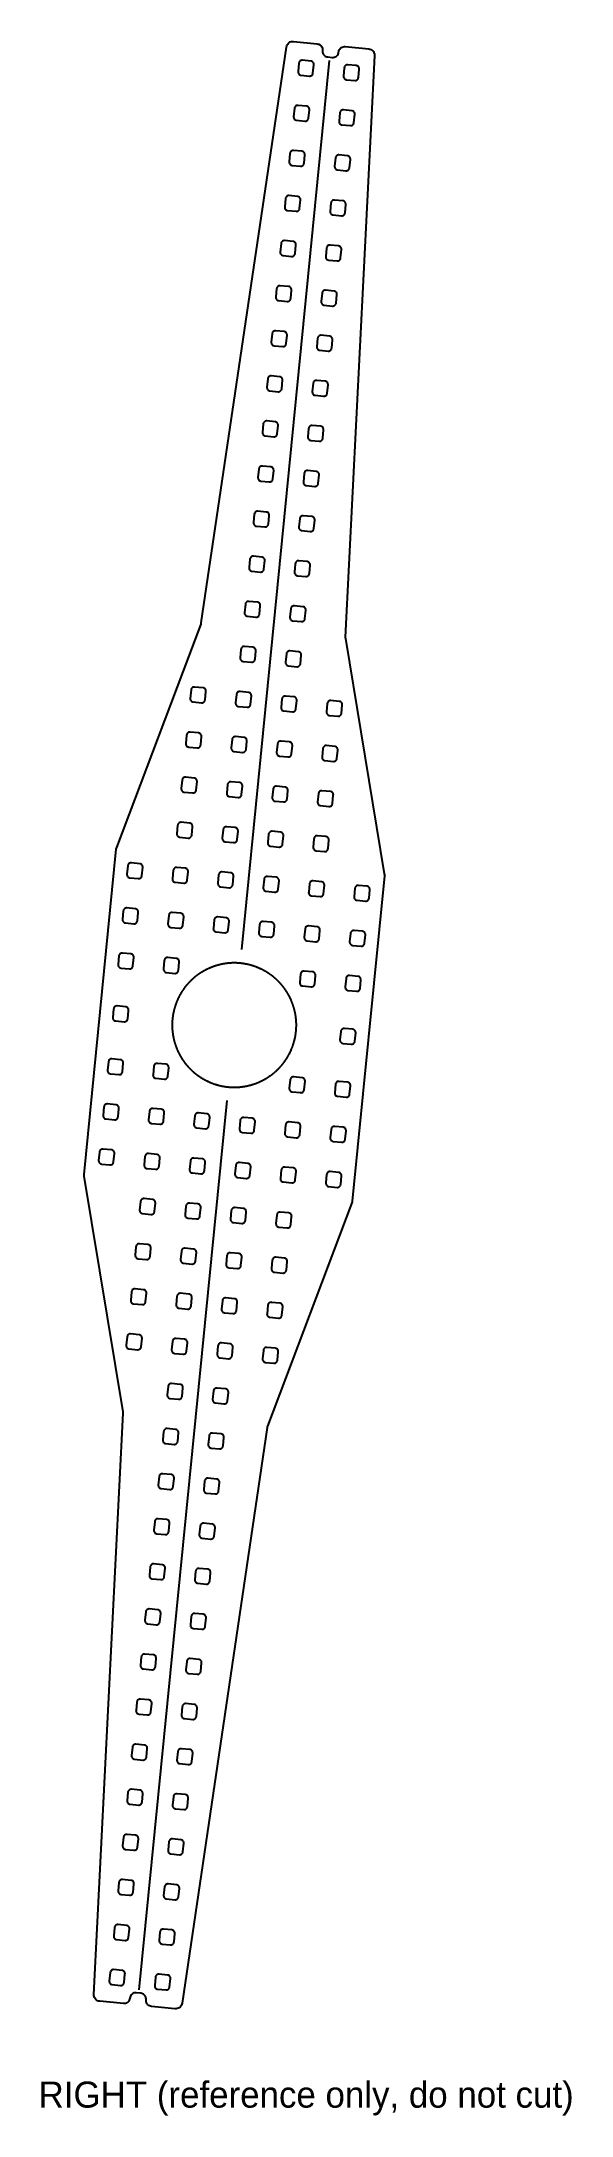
# Model space of a CAD drawing. Header units: millimetres. Extents: x -391 to 435, y -334 to 302.
# Drawn here: x 273 to 435, y -334 to 302 of the extents above.
import ezdxf

# ---------------------------------------------------------------- set-up
doc = ezdxf.new("R2010")
doc.units = ezdxf.units.MM
for name, color, linetype in [('LED_STRIP', 30, 'Continuous'), ('NOTES', 3, 'Continuous'), ('OUTLINE', 7, 'Continuous')]:
    doc.layers.add(name, color=color, linetype=linetype)

msp = doc.modelspace()

# ---------------------------------------------------------------- texts
at = {"layer": 'NOTES'}
msp.add_text('RIGHT (reference only, do not cut)', height=8, dxfattribs=at).set_placement((271.84, -331.84))

# ---------------------------------------------------------------- linework, layer by layer
at = {"layer": 'LED_STRIP'}
for points in [[(334.12, 23.13), (361.09, 295.7)], [(329.55, -23.13), (302.58, -295.7)]]:
    msp.add_lwpolyline(points, dxfattribs=at)
at = {"layer": 'OUTLINE'}
for points in [[(297.78, -118.73), (297.75, -118.51), (285.82, -46.33), (285.79, -46.07), (285.8, -45.8), (295.67, 53.94), (295.71, 54.19), (295.79, 54.44), (321.64, 122.89), (321.7, 123.1), (321.74, 123.31), (347.84, 299.81), (347.92, 300.14), (348.05, 300.45), (348.23, 300.74), (348.46, 300.99), (348.72, 301.2), (349.02, 301.36), (349.34, 301.46), (349.68, 301.52), (350.01, 301.51), (357.26, 300.79), (357.54, 300.74), (357.81, 300.65), (358.06, 300.52), (358.29, 300.35), (358.49, 300.14), (358.65, 299.91), (358.77, 299.65), (358.85, 299.38), (358.89, 299.1), (358.89, 298.82), (358.88, 298.74), (358.87, 298.46), (358.91, 298.18), (358.99, 297.91), (359.12, 297.65), (359.28, 297.42), (359.48, 297.21), (359.7, 297.04), (359.95, 296.91), (360.22, 296.82), (360.5, 296.77), (361.88, 296.63), (362.19, 296.63), (362.5, 296.68), (362.8, 296.78), (363.08, 296.94), (363.32, 297.14), (363.52, 297.37), (363.69, 297.65), (363.8, 297.94), (363.85, 298.25), (363.86, 298.32), (363.92, 298.63), (364.03, 298.93), (364.19, 299.2), (364.4, 299.44), (364.64, 299.64), (364.92, 299.79), (365.21, 299.9), (365.52, 299.95), (365.84, 299.95), (373.09, 299.23), (373.42, 299.17), (373.74, 299.05), (374.03, 298.88), (374.29, 298.67), (374.51, 298.41), (374.69, 298.12), (374.81, 297.81), (374.88, 297.47), (374.89, 297.14), (365.89, 118.94), (365.89, 118.73), (365.92, 118.51), (377.85, 46.33), (377.88, 46.07), (377.87, 45.8), (368, -53.94), (367.96, -54.19), (367.88, -54.44), (342.04, -122.89), (341.97, -123.1), (341.93, -123.31), (315.83, -299.81), (315.76, -300.14), (315.62, -300.45), (315.44, -300.74), (315.21, -300.99), (314.95, -301.2), (314.65, -301.36), (314.33, -301.46), (314, -301.52), (313.66, -301.51), (306.41, -300.79), (306.13, -300.74), (305.86, -300.65), (305.61, -300.52), (305.38, -300.35), (305.19, -300.14), (305.02, -299.91), (304.9, -299.65), (304.82, -299.38), (304.78, -299.1), (304.79, -298.82), (304.79, -298.74), (304.8, -298.46), (304.76, -298.18), (304.68, -297.91), (304.55, -297.65), (304.39, -297.42), (304.2, -297.21), (303.97, -297.04), (303.72, -296.91), (303.45, -296.82), (303.17, -296.77), (301.79, -296.63), (301.48, -296.63), (301.17, -296.68), (300.87, -296.78), (300.6, -296.94), (300.35, -297.14), (300.15, -297.37), (299.99, -297.65), (299.88, -297.94), (299.82, -298.25), (299.81, -298.32), (299.75, -298.63), (299.64, -298.93), (299.48, -299.2), (299.27, -299.44), (299.03, -299.64), (298.76, -299.79), (298.46, -299.9), (298.15, -299.95), (297.83, -299.95), (290.58, -299.23), (290.25, -299.17), (289.93, -299.05), (289.64, -298.88), (289.38, -298.67), (289.16, -298.41), (288.98, -298.12), (288.86, -297.81), (288.79, -297.47), (288.78, -297.14), (297.78, -118.94), (297.78, -118.73)], [(351.57, 291.61), (351.69, 291.47), (351.82, 291.36), (351.97, 291.27), (352.13, 291.21), (352.3, 291.18), (354.89, 290.92), (355.06, 290.92), (355.24, 290.95), (355.4, 291), (355.55, 291.09), (355.69, 291.2), (355.8, 291.33), (355.89, 291.48), (355.95, 291.65), (355.98, 291.82), (356.24, 294.4), (356.24, 294.58), (356.21, 294.75), (356.15, 294.92), (356.07, 295.07), (355.96, 295.2), (355.83, 295.32), (355.68, 295.4), (355.51, 295.47), (355.34, 295.5), (352.75, 295.75), (352.58, 295.76), (352.41, 295.73), (352.24, 295.67), (352.09, 295.58), (351.96, 295.47), (351.84, 295.34), (351.75, 295.19), (351.69, 295.03), (351.66, 294.86), (351.41, 292.27), (351.4, 292.1), (351.43, 291.92), (351.49, 291.76), (351.57, 291.61)], [(365.51, 290.23), (365.62, 290.09), (365.75, 289.98), (365.9, 289.89), (366.06, 289.83), (366.23, 289.8), (368.82, 289.54), (369, 289.54), (369.17, 289.57), (369.33, 289.63), (369.48, 289.71), (369.62, 289.82), (369.73, 289.95), (369.82, 290.1), (369.88, 290.27), (369.91, 290.44), (370.17, 293.03), (370.17, 293.2), (370.14, 293.37), (370.09, 293.54), (370, 293.69), (369.89, 293.82), (369.76, 293.94), (369.61, 294.03), (369.45, 294.09), (369.27, 294.12), (366.69, 294.38), (366.51, 294.38), (366.34, 294.35), (366.18, 294.29), (366.02, 294.21), (365.89, 294.1), (365.78, 293.96), (365.69, 293.81), (365.63, 293.65), (365.59, 293.48), (365.34, 290.89), (365.34, 290.72), (365.36, 290.55), (365.42, 290.38), (365.51, 290.23)], [(350.21, 277.79), (350.32, 277.65), (350.45, 277.54), (350.6, 277.45), (350.76, 277.39), (350.93, 277.35), (353.52, 277.1), (353.7, 277.1), (353.87, 277.13), (354.03, 277.18), (354.18, 277.27), (354.32, 277.38), (354.43, 277.51), (354.52, 277.66), (354.58, 277.82), (354.62, 278), (354.87, 280.58), (354.87, 280.76), (354.85, 280.93), (354.79, 281.09), (354.7, 281.25), (354.59, 281.38), (354.46, 281.49), (354.31, 281.58), (354.15, 281.64), (353.97, 281.68), (351.39, 281.93), (351.21, 281.93), (351.04, 281.91), (350.88, 281.85), (350.72, 281.76), (350.59, 281.65), (350.48, 281.52), (350.39, 281.37), (350.33, 281.21), (350.29, 281.04), (350.04, 278.45), (350.04, 278.27), (350.06, 278.1), (350.12, 277.94), (350.21, 277.79)], [(364.14, 276.41), (364.25, 276.27), (364.38, 276.16), (364.53, 276.07), (364.7, 276.01), (364.87, 275.98), (367.45, 275.72), (367.63, 275.72), (367.8, 275.75), (367.96, 275.8), (368.12, 275.89), (368.25, 276), (368.37, 276.13), (368.45, 276.28), (368.52, 276.45), (368.55, 276.62), (368.8, 279.2), (368.81, 279.38), (368.78, 279.55), (368.72, 279.72), (368.63, 279.87), (368.52, 280), (368.39, 280.12), (368.24, 280.2), (368.08, 280.27), (367.91, 280.3), (365.32, 280.55), (365.15, 280.56), (364.97, 280.53), (364.81, 280.47), (364.66, 280.38), (364.52, 280.27), (364.41, 280.14), (364.32, 279.99), (364.26, 279.83), (364.23, 279.66), (363.97, 277.07), (363.97, 276.9), (364, 276.72), (364.05, 276.56), (364.14, 276.41)], [(348.84, 263.96), (348.95, 263.83), (349.08, 263.72), (349.23, 263.63), (349.4, 263.57), (349.57, 263.53), (352.15, 263.28), (352.33, 263.28), (352.5, 263.3), (352.67, 263.36), (352.82, 263.45), (352.95, 263.56), (353.07, 263.69), (353.15, 263.84), (353.22, 264), (353.25, 264.17), (353.5, 266.76), (353.51, 266.94), (353.48, 267.11), (353.42, 267.27), (353.33, 267.42), (353.22, 267.56), (353.09, 267.67), (352.94, 267.76), (352.78, 267.82), (352.61, 267.86), (350.02, 268.11), (349.85, 268.11), (349.67, 268.08), (349.51, 268.03), (349.36, 267.94), (349.22, 267.83), (349.11, 267.7), (349.02, 267.55), (348.96, 267.39), (348.93, 267.21), (348.67, 264.63), (348.67, 264.45), (348.7, 264.28), (348.75, 264.12), (348.84, 263.96)], [(362.77, 262.59), (362.88, 262.45), (363.01, 262.34), (363.16, 262.25), (363.33, 262.19), (363.5, 262.16), (366.09, 261.9), (366.26, 261.9), (366.43, 261.93), (366.6, 261.98), (366.75, 262.07), (366.88, 262.18), (367, 262.31), (367.09, 262.46), (367.15, 262.62), (367.18, 262.8), (367.44, 265.38), (367.44, 265.56), (367.41, 265.73), (367.35, 265.89), (367.27, 266.05), (367.16, 266.18), (367.02, 266.29), (366.87, 266.38), (366.71, 266.44), (366.54, 266.48), (363.95, 266.73), (363.78, 266.73), (363.61, 266.71), (363.44, 266.65), (363.29, 266.56), (363.15, 266.45), (363.04, 266.32), (362.95, 266.17), (362.89, 266.01), (362.86, 265.84), (362.6, 263.25), (362.6, 263.07), (362.63, 262.9), (362.69, 262.74), (362.77, 262.59)], [(347.58, 250.01), (347.72, 249.89), (347.87, 249.81), (348.03, 249.74), (348.2, 249.71), (350.79, 249.46), (350.94, 249.45), (351.1, 249.47), (351.25, 249.52), (351.39, 249.59), (351.52, 249.68), (351.63, 249.79), (351.73, 249.91), (351.8, 250.05), (351.85, 250.2), (351.88, 250.35), (352.14, 252.94), (352.14, 253.11), (352.11, 253.29), (352.05, 253.45), (351.97, 253.6), (351.86, 253.74), (351.72, 253.85), (351.57, 253.94), (351.41, 254), (351.24, 254.03), (348.65, 254.29), (348.5, 254.29), (348.34, 254.27), (348.19, 254.23), (348.05, 254.16), (347.92, 254.07), (347.81, 253.96), (347.71, 253.83), (347.64, 253.7), (347.59, 253.55), (347.56, 253.39), (347.3, 250.81), (347.3, 250.63), (347.33, 250.46), (347.39, 250.29), (347.47, 250.14), (347.58, 250.01)], [(361.4, 248.76), (361.52, 248.63), (361.65, 248.52), (361.8, 248.43), (361.96, 248.37), (362.13, 248.33), (364.72, 248.08), (364.88, 248.07), (365.03, 248.1), (365.18, 248.14), (365.32, 248.21), (365.45, 248.3), (365.56, 248.41), (365.66, 248.53), (365.73, 248.67), (365.79, 248.82), (365.81, 248.97), (366.07, 251.56), (366.07, 251.74), (366.04, 251.91), (365.98, 252.07), (365.9, 252.22), (365.79, 252.36), (365.66, 252.47), (365.51, 252.56), (365.34, 252.62), (365.17, 252.66), (362.58, 252.91), (362.43, 252.91), (362.27, 252.89), (362.12, 252.85), (361.98, 252.78), (361.85, 252.69), (361.74, 252.58), (361.64, 252.46), (361.57, 252.32), (361.52, 252.17), (361.49, 252.01), (361.24, 249.43), (361.23, 249.25), (361.26, 249.08), (361.32, 248.92), (361.4, 248.76)], [(346.11, 236.32), (346.22, 236.19), (346.35, 236.07), (346.5, 235.98), (346.66, 235.92), (346.83, 235.89), (349.42, 235.63), (349.58, 235.63), (349.73, 235.65), (349.88, 235.7), (350.02, 235.77), (350.15, 235.86), (350.27, 235.97), (350.36, 236.09), (350.43, 236.23), (350.49, 236.38), (350.51, 236.53), (350.77, 239.12), (350.77, 239.29), (350.74, 239.47), (350.69, 239.63), (350.6, 239.78), (350.49, 239.92), (350.36, 240.03), (350.21, 240.12), (350.04, 240.18), (349.87, 240.21), (347.29, 240.47), (347.13, 240.47), (346.97, 240.45), (346.82, 240.4), (346.68, 240.34), (346.55, 240.25), (346.44, 240.14), (346.34, 240.01), (346.27, 239.87), (346.22, 239.73), (346.19, 239.57), (345.94, 236.98), (345.93, 236.81), (345.96, 236.64), (346.02, 236.47), (346.11, 236.32)], [(360.04, 234.94), (360.15, 234.81), (360.28, 234.69), (360.43, 234.61), (360.59, 234.54), (360.76, 234.51), (363.35, 234.26), (363.51, 234.25), (363.66, 234.27), (363.81, 234.32), (363.96, 234.39), (364.08, 234.48), (364.2, 234.59), (364.29, 234.71), (364.37, 234.85), (364.42, 235), (364.45, 235.15), (364.7, 237.74), (364.7, 237.91), (364.68, 238.09), (364.62, 238.25), (364.53, 238.4), (364.42, 238.54), (364.29, 238.65), (364.14, 238.74), (363.98, 238.8), (363.8, 238.83), (361.22, 239.09), (361.06, 239.09), (360.91, 239.07), (360.75, 239.03), (360.61, 238.96), (360.48, 238.87), (360.37, 238.76), (360.28, 238.63), (360.2, 238.5), (360.15, 238.35), (360.12, 238.19), (359.87, 235.61), (359.87, 235.43), (359.89, 235.26), (359.95, 235.1), (360.04, 234.94)], [(344.74, 222.5), (344.85, 222.37), (344.98, 222.25), (345.13, 222.16), (345.29, 222.1), (345.47, 222.07), (348.05, 221.81), (348.21, 221.81), (348.36, 221.83), (348.51, 221.88), (348.66, 221.95), (348.78, 222.04), (348.9, 222.14), (348.99, 222.27), (349.07, 222.41), (349.12, 222.56), (349.15, 222.71), (349.4, 225.3), (349.4, 225.47), (349.38, 225.64), (349.32, 225.81), (349.23, 225.96), (349.12, 226.09), (348.99, 226.21), (348.84, 226.3), (348.68, 226.36), (348.51, 226.39), (345.92, 226.65), (345.76, 226.65), (345.61, 226.63), (345.46, 226.58), (345.31, 226.51), (345.19, 226.43), (345.07, 226.32), (344.98, 226.19), (344.9, 226.05), (344.85, 225.9), (344.82, 225.75), (344.57, 223.16), (344.57, 222.99), (344.59, 222.82), (344.65, 222.65), (344.74, 222.5)], [(358.67, 221.12), (358.78, 220.99), (358.91, 220.87), (359.06, 220.78), (359.23, 220.72), (359.4, 220.69), (361.98, 220.43), (362.14, 220.43), (362.3, 220.45), (362.45, 220.5), (362.59, 220.57), (362.72, 220.66), (362.83, 220.77), (362.92, 220.89), (363, 221.03), (363.05, 221.18), (363.08, 221.33), (363.33, 223.92), (363.34, 224.09), (363.31, 224.27), (363.25, 224.43), (363.16, 224.58), (363.05, 224.72), (362.92, 224.83), (362.77, 224.92), (362.61, 224.98), (362.44, 225.01), (359.85, 225.27), (359.69, 225.27), (359.54, 225.25), (359.39, 225.2), (359.25, 225.14), (359.12, 225.05), (359, 224.94), (358.91, 224.81), (358.84, 224.67), (358.78, 224.53), (358.76, 224.37), (358.5, 221.78), (358.5, 221.61), (358.53, 221.44), (358.58, 221.27), (358.67, 221.12)], [(343.37, 208.68), (343.48, 208.54), (343.61, 208.43), (343.76, 208.34), (343.93, 208.28), (344.1, 208.25), (346.69, 207.99), (346.84, 207.99), (347, 208.01), (347.15, 208.06), (347.29, 208.12), (347.42, 208.21), (347.53, 208.32), (347.63, 208.45), (347.7, 208.59), (347.75, 208.73), (347.78, 208.89), (348.03, 211.48), (348.04, 211.65), (348.01, 211.82), (347.95, 211.99), (347.87, 212.14), (347.75, 212.27), (347.62, 212.39), (347.47, 212.48), (347.31, 212.54), (347.14, 212.57), (344.55, 212.83), (344.39, 212.83), (344.24, 212.81), (344.09, 212.76), (343.95, 212.69), (343.82, 212.6), (343.7, 212.49), (343.61, 212.37), (343.54, 212.23), (343.48, 212.08), (343.46, 211.93), (343.2, 209.34), (343.2, 209.17), (343.23, 209), (343.29, 208.83), (343.37, 208.68)], [(357.3, 207.3), (357.41, 207.17), (357.55, 207.05), (357.7, 206.96), (357.86, 206.9), (358.03, 206.87), (360.62, 206.61), (360.77, 206.61), (360.93, 206.63), (361.08, 206.68), (361.22, 206.75), (361.35, 206.84), (361.46, 206.94), (361.56, 207.07), (361.63, 207.21), (361.68, 207.36), (361.71, 207.51), (361.97, 210.1), (361.97, 210.27), (361.94, 210.44), (361.88, 210.61), (361.8, 210.76), (361.69, 210.9), (361.55, 211.01), (361.4, 211.1), (361.24, 211.16), (361.07, 211.19), (358.48, 211.45), (358.33, 211.45), (358.17, 211.43), (358.02, 211.38), (357.88, 211.31), (357.75, 211.23), (357.64, 211.12), (357.54, 210.99), (357.47, 210.85), (357.42, 210.7), (357.39, 210.55), (357.13, 207.96), (357.13, 207.79), (357.16, 207.62), (357.22, 207.45), (357.3, 207.3)], [(342, 194.86), (342.11, 194.72), (342.25, 194.61), (342.4, 194.52), (342.56, 194.46), (342.73, 194.43), (345.32, 194.17), (345.47, 194.17), (345.63, 194.19), (345.78, 194.23), (345.92, 194.3), (346.05, 194.39), (346.16, 194.5), (346.26, 194.63), (346.33, 194.76), (346.38, 194.91), (346.41, 195.07), (346.67, 197.65), (346.67, 197.83), (346.64, 198), (346.58, 198.17), (346.5, 198.32), (346.39, 198.45), (346.25, 198.57), (346.11, 198.65), (345.94, 198.72), (345.77, 198.75), (343.18, 199), (343.03, 199.01), (342.87, 198.99), (342.72, 198.94), (342.58, 198.87), (342.45, 198.78), (342.34, 198.67), (342.24, 198.55), (342.17, 198.41), (342.12, 198.26), (342.09, 198.11), (341.83, 195.52), (341.83, 195.35), (341.86, 195.17), (341.92, 195.01), (342, 194.86)], [(355.94, 193.48), (356.05, 193.34), (356.18, 193.23), (356.33, 193.14), (356.49, 193.08), (356.66, 193.05), (359.25, 192.79), (359.41, 192.79), (359.56, 192.81), (359.71, 192.86), (359.85, 192.92), (359.98, 193.01), (360.1, 193.12), (360.19, 193.25), (360.26, 193.39), (360.32, 193.53), (360.34, 193.69), (360.6, 196.28), (360.6, 196.45), (360.57, 196.62), (360.52, 196.79), (360.43, 196.94), (360.32, 197.07), (360.19, 197.19), (360.04, 197.28), (359.87, 197.34), (359.7, 197.37), (357.12, 197.63), (356.96, 197.63), (356.8, 197.61), (356.65, 197.56), (356.51, 197.49), (356.38, 197.4), (356.27, 197.3), (356.17, 197.17), (356.1, 197.03), (356.05, 196.88), (356.02, 196.73), (355.77, 194.14), (355.76, 193.97), (355.79, 193.8), (355.85, 193.63), (355.94, 193.48)], [(340.64, 181.04), (340.75, 180.9), (340.88, 180.79), (341.03, 180.7), (341.19, 180.64), (341.36, 180.61), (343.95, 180.35), (344.11, 180.35), (344.26, 180.37), (344.41, 180.41), (344.55, 180.48), (344.68, 180.57), (344.8, 180.68), (344.89, 180.8), (344.96, 180.94), (345.02, 181.09), (345.04, 181.25), (345.3, 183.83), (345.3, 184.01), (345.27, 184.18), (345.22, 184.34), (345.13, 184.5), (345.02, 184.63), (344.89, 184.74), (344.74, 184.83), (344.57, 184.89), (344.4, 184.93), (341.82, 185.18), (341.66, 185.19), (341.5, 185.16), (341.35, 185.12), (341.21, 185.05), (341.08, 184.96), (340.97, 184.85), (340.88, 184.73), (340.8, 184.59), (340.75, 184.44), (340.72, 184.29), (340.47, 181.7), (340.46, 181.52), (340.49, 181.35), (340.55, 181.19), (340.64, 181.04)], [(354.57, 179.66), (354.68, 179.52), (354.81, 179.41), (354.96, 179.32), (355.12, 179.26), (355.29, 179.23), (357.88, 178.97), (358.04, 178.97), (358.19, 178.99), (358.34, 179.03), (358.49, 179.1), (358.61, 179.19), (358.73, 179.3), (358.82, 179.43), (358.9, 179.56), (358.95, 179.71), (358.98, 179.87), (359.23, 182.45), (359.23, 182.63), (359.21, 182.8), (359.15, 182.97), (359.06, 183.12), (358.95, 183.25), (358.82, 183.37), (358.67, 183.45), (358.51, 183.52), (358.34, 183.55), (355.75, 183.8), (355.59, 183.81), (355.44, 183.79), (355.29, 183.74), (355.14, 183.67), (355.02, 183.58), (354.9, 183.47), (354.81, 183.35), (354.73, 183.21), (354.68, 183.06), (354.65, 182.91), (354.4, 180.32), (354.4, 180.15), (354.42, 179.97), (354.48, 179.81), (354.57, 179.66)], [(339.27, 167.21), (339.38, 167.08), (339.51, 166.97), (339.66, 166.88), (339.82, 166.82), (340, 166.78), (342.58, 166.53), (342.74, 166.52), (342.9, 166.55), (343.05, 166.59), (343.19, 166.66), (343.32, 166.75), (343.43, 166.86), (343.52, 166.98), (343.6, 167.12), (343.65, 167.27), (343.68, 167.42), (343.93, 170.01), (343.93, 170.19), (343.91, 170.36), (343.85, 170.52), (343.76, 170.67), (343.65, 170.81), (343.52, 170.92), (343.37, 171.01), (343.21, 171.07), (343.04, 171.11), (340.45, 171.36), (340.29, 171.36), (340.14, 171.34), (339.99, 171.3), (339.84, 171.23), (339.72, 171.14), (339.6, 171.03), (339.51, 170.91), (339.43, 170.77), (339.38, 170.62), (339.35, 170.46), (339.1, 167.88), (339.1, 167.7), (339.13, 167.53), (339.18, 167.37), (339.27, 167.21)], [(353.2, 165.84), (353.31, 165.7), (353.44, 165.59), (353.59, 165.5), (353.76, 165.44), (353.93, 165.41), (356.51, 165.15), (356.67, 165.15), (356.83, 165.17), (356.98, 165.21), (357.12, 165.28), (357.25, 165.37), (357.36, 165.48), (357.46, 165.6), (357.53, 165.74), (357.58, 165.89), (357.61, 166.05), (357.86, 168.63), (357.87, 168.81), (357.84, 168.98), (357.78, 169.14), (357.69, 169.3), (357.58, 169.43), (357.45, 169.54), (357.3, 169.63), (357.14, 169.69), (356.97, 169.73), (354.38, 169.98), (354.22, 169.99), (354.07, 169.96), (353.92, 169.92), (353.78, 169.85), (353.65, 169.76), (353.53, 169.65), (353.44, 169.53), (353.37, 169.39), (353.31, 169.24), (353.29, 169.09), (353.03, 166.5), (353.03, 166.32), (353.06, 166.15), (353.11, 165.99), (353.2, 165.84)], [(337.9, 153.39), (338.01, 153.26), (338.14, 153.14), (338.29, 153.06), (338.46, 152.99), (338.63, 152.96), (341.22, 152.71), (341.37, 152.7), (341.53, 152.72), (341.68, 152.77), (341.82, 152.84), (341.95, 152.93), (342.06, 153.04), (342.16, 153.16), (342.23, 153.3), (342.28, 153.45), (342.31, 153.6), (342.57, 156.19), (342.57, 156.36), (342.54, 156.54), (342.48, 156.7), (342.4, 156.85), (342.29, 156.99), (342.15, 157.1), (342, 157.19), (341.84, 157.25), (341.67, 157.28), (339.08, 157.54), (338.92, 157.54), (338.77, 157.52), (338.62, 157.48), (338.48, 157.41), (338.35, 157.32), (338.24, 157.21), (338.14, 157.08), (338.07, 156.95), (338.02, 156.8), (337.99, 156.64), (337.73, 154.06), (337.73, 153.88), (337.76, 153.71), (337.82, 153.55), (337.9, 153.39)], [(351.83, 152.01), (351.94, 151.88), (352.08, 151.77), (352.23, 151.68), (352.39, 151.62), (352.56, 151.58), (355.15, 151.33), (355.3, 151.32), (355.46, 151.35), (355.61, 151.39), (355.75, 151.46), (355.88, 151.55), (355.99, 151.66), (356.09, 151.78), (356.16, 151.92), (356.21, 152.07), (356.24, 152.22), (356.5, 154.81), (356.5, 154.99), (356.47, 155.16), (356.41, 155.32), (356.33, 155.47), (356.22, 155.61), (356.08, 155.72), (355.93, 155.81), (355.77, 155.87), (355.6, 155.91), (353.01, 156.16), (352.86, 156.16), (352.7, 156.14), (352.55, 156.1), (352.41, 156.03), (352.28, 155.94), (352.17, 155.83), (352.07, 155.71), (352, 155.57), (351.95, 155.42), (351.92, 155.26), (351.66, 152.68), (351.66, 152.5), (351.69, 152.33), (351.75, 152.17), (351.83, 152.01)], [(336.53, 139.57), (336.64, 139.44), (336.78, 139.32), (336.93, 139.23), (337.09, 139.17), (337.26, 139.14), (339.85, 138.88), (340.01, 138.88), (340.16, 138.9), (340.31, 138.95), (340.45, 139.02), (340.58, 139.11), (340.69, 139.22), (340.79, 139.34), (340.86, 139.48), (340.91, 139.63), (340.94, 139.78), (341.2, 142.37), (341.2, 142.54), (341.17, 142.72), (341.11, 142.88), (341.03, 143.03), (340.92, 143.17), (340.79, 143.28), (340.64, 143.37), (340.47, 143.43), (340.3, 143.46), (337.71, 143.72), (337.56, 143.72), (337.4, 143.7), (337.25, 143.65), (337.11, 143.59), (336.98, 143.5), (336.87, 143.39), (336.77, 143.26), (336.7, 143.12), (336.65, 142.98), (336.62, 142.82), (336.36, 140.23), (336.36, 140.06), (336.39, 139.89), (336.45, 139.72), (336.53, 139.57)], [(350.47, 138.19), (350.58, 138.06), (350.71, 137.94), (350.86, 137.86), (351.02, 137.79), (351.19, 137.76), (353.78, 137.51), (353.94, 137.5), (354.09, 137.52), (354.24, 137.57), (354.38, 137.64), (354.51, 137.73), (354.63, 137.84), (354.72, 137.96), (354.79, 138.1), (354.85, 138.25), (354.87, 138.4), (355.13, 140.99), (355.13, 141.16), (355.1, 141.34), (355.05, 141.5), (354.96, 141.65), (354.85, 141.79), (354.72, 141.9), (354.57, 141.99), (354.4, 142.05), (354.23, 142.08), (351.65, 142.34), (351.49, 142.34), (351.33, 142.32), (351.18, 142.28), (351.04, 142.21), (350.91, 142.12), (350.8, 142.01), (350.71, 141.88), (350.63, 141.75), (350.58, 141.6), (350.55, 141.44), (350.3, 138.86), (350.29, 138.68), (350.32, 138.51), (350.38, 138.35), (350.47, 138.19)], [(335.17, 125.75), (335.28, 125.62), (335.41, 125.5), (335.56, 125.41), (335.72, 125.35), (335.89, 125.32), (338.48, 125.06), (338.64, 125.06), (338.79, 125.08), (338.94, 125.13), (339.08, 125.2), (339.21, 125.29), (339.33, 125.39), (339.42, 125.52), (339.5, 125.66), (339.55, 125.81), (339.57, 125.96), (339.83, 128.55), (339.83, 128.72), (339.8, 128.89), (339.75, 129.06), (339.66, 129.21), (339.55, 129.34), (339.42, 129.46), (339.27, 129.55), (339.1, 129.61), (338.93, 129.64), (336.35, 129.9), (336.19, 129.9), (336.03, 129.88), (335.88, 129.83), (335.74, 129.76), (335.61, 129.68), (335.5, 129.57), (335.41, 129.44), (335.33, 129.3), (335.28, 129.15), (335.25, 129), (335, 126.41), (334.99, 126.24), (335.02, 126.07), (335.08, 125.9), (335.17, 125.75)], [(349.1, 124.37), (349.21, 124.24), (349.34, 124.12), (349.49, 124.03), (349.65, 123.97), (349.83, 123.94), (352.41, 123.69), (352.57, 123.68), (352.73, 123.7), (352.88, 123.75), (353.02, 123.82), (353.15, 123.91), (353.26, 124.02), (353.35, 124.14), (353.43, 124.28), (353.48, 124.43), (353.51, 124.58), (353.76, 127.17), (353.76, 127.34), (353.74, 127.52), (353.68, 127.68), (353.59, 127.83), (353.48, 127.97), (353.35, 128.08), (353.2, 128.17), (353.04, 128.23), (352.87, 128.26), (350.28, 128.52), (350.12, 128.52), (349.97, 128.5), (349.82, 128.45), (349.67, 128.39), (349.55, 128.3), (349.43, 128.19), (349.34, 128.06), (349.26, 127.92), (349.21, 127.78), (349.18, 127.62), (348.93, 125.03), (348.93, 124.86), (348.96, 124.69), (349.01, 124.52), (349.1, 124.37)], [(333.8, 111.93), (333.91, 111.79), (334.04, 111.68), (334.19, 111.59), (334.35, 111.53), (334.53, 111.5), (337.11, 111.24), (337.27, 111.24), (337.43, 111.26), (337.58, 111.31), (337.72, 111.37), (337.85, 111.46), (337.96, 111.57), (338.05, 111.7), (338.13, 111.84), (338.18, 111.98), (338.21, 112.14), (338.46, 114.73), (338.46, 114.9), (338.44, 115.07), (338.38, 115.24), (338.29, 115.39), (338.18, 115.52), (338.05, 115.64), (337.9, 115.73), (337.74, 115.79), (337.57, 115.82), (334.98, 116.08), (334.82, 116.08), (334.67, 116.06), (334.52, 116.01), (334.38, 115.94), (334.25, 115.85), (334.13, 115.75), (334.04, 115.62), (333.96, 115.48), (333.91, 115.33), (333.89, 115.18), (333.63, 112.59), (333.63, 112.42), (333.66, 112.25), (333.71, 112.08), (333.8, 111.93)], [(347.73, 110.55), (347.84, 110.42), (347.97, 110.3), (348.12, 110.21), (348.29, 110.15), (348.46, 110.12), (351.05, 109.86), (351.2, 109.86), (351.36, 109.88), (351.51, 109.93), (351.65, 110), (351.78, 110.09), (351.89, 110.19), (351.99, 110.32), (352.06, 110.46), (352.11, 110.61), (352.14, 110.76), (352.39, 113.35), (352.4, 113.52), (352.37, 113.69), (352.31, 113.86), (352.23, 114.01), (352.11, 114.15), (351.98, 114.26), (351.83, 114.35), (351.67, 114.41), (351.5, 114.44), (348.91, 114.7), (348.75, 114.7), (348.6, 114.68), (348.45, 114.63), (348.31, 114.57), (348.18, 114.48), (348.07, 114.37), (347.97, 114.24), (347.9, 114.1), (347.84, 113.96), (347.82, 113.8), (347.56, 111.21), (347.56, 111.04), (347.59, 110.87), (347.65, 110.7), (347.73, 110.55)], [(318.61, 99.35), (318.74, 99.24), (318.89, 99.15), (319.06, 99.09), (319.23, 99.05), (321.81, 98.8), (321.97, 98.8), (322.13, 98.82), (322.28, 98.86), (322.42, 98.93), (322.55, 99.02), (322.66, 99.13), (322.75, 99.25), (322.83, 99.39), (322.88, 99.54), (322.91, 99.7), (323.16, 102.28), (323.17, 102.46), (323.14, 102.63), (323.08, 102.79), (322.99, 102.95), (322.88, 103.08), (322.75, 103.19), (322.6, 103.28), (322.44, 103.34), (322.27, 103.38), (319.68, 103.63), (319.52, 103.64), (319.37, 103.61), (319.22, 103.57), (319.08, 103.5), (318.95, 103.41), (318.83, 103.3), (318.74, 103.18), (318.67, 103.04), (318.61, 102.89), (318.59, 102.74), (318.33, 100.15), (318.33, 99.97), (318.36, 99.8), (318.41, 99.64), (318.5, 99.49), (318.61, 99.35)], [(332.43, 98.11), (332.54, 97.97), (332.67, 97.86), (332.82, 97.77), (332.99, 97.71), (333.16, 97.68), (335.75, 97.42), (335.9, 97.42), (336.06, 97.44), (336.21, 97.48), (336.35, 97.55), (336.48, 97.64), (336.59, 97.75), (336.69, 97.88), (336.76, 98.01), (336.81, 98.16), (336.84, 98.32), (337.1, 100.9), (337.1, 101.08), (337.07, 101.25), (337.01, 101.42), (336.93, 101.57), (336.82, 101.7), (336.68, 101.82), (336.53, 101.9), (336.37, 101.97), (336.2, 102), (333.61, 102.25), (333.45, 102.26), (333.3, 102.24), (333.15, 102.19), (333.01, 102.12), (332.88, 102.03), (332.77, 101.92), (332.67, 101.8), (332.6, 101.66), (332.55, 101.51), (332.52, 101.36), (332.26, 98.77), (332.26, 98.6), (332.29, 98.42), (332.35, 98.26), (332.43, 98.11)], [(346.36, 96.73), (346.47, 96.59), (346.61, 96.48), (346.76, 96.39), (346.92, 96.33), (347.09, 96.3), (349.68, 96.04), (349.83, 96.04), (349.99, 96.06), (350.14, 96.11), (350.28, 96.17), (350.41, 96.26), (350.52, 96.37), (350.62, 96.5), (350.69, 96.64), (350.74, 96.78), (350.77, 96.94), (351.03, 99.53), (351.03, 99.7), (351, 99.87), (350.94, 100.04), (350.86, 100.19), (350.75, 100.32), (350.62, 100.44), (350.47, 100.53), (350.3, 100.59), (350.13, 100.62), (347.54, 100.88), (347.39, 100.88), (347.23, 100.86), (347.08, 100.81), (346.94, 100.74), (346.81, 100.65), (346.7, 100.55), (346.6, 100.42), (346.53, 100.28), (346.48, 100.13), (346.45, 99.98), (346.19, 97.39), (346.19, 97.22), (346.22, 97.05), (346.28, 96.88), (346.36, 96.73)], [(360.3, 95.35), (360.41, 95.22), (360.54, 95.1), (360.69, 95.01), (360.85, 94.95), (361.02, 94.92), (363.61, 94.66), (363.77, 94.66), (363.92, 94.68), (364.07, 94.73), (364.21, 94.8), (364.34, 94.89), (364.46, 94.99), (364.55, 95.12), (364.62, 95.26), (364.68, 95.41), (364.7, 95.56), (364.96, 98.15), (364.96, 98.3), (364.94, 98.46), (364.9, 98.61), (364.83, 98.75), (364.74, 98.88), (364.63, 98.99), (364.5, 99.09), (364.37, 99.16), (364.22, 99.21), (364.06, 99.24), (361.48, 99.5), (361.32, 99.5), (361.16, 99.48), (361.01, 99.43), (360.87, 99.37), (360.74, 99.28), (360.63, 99.17), (360.54, 99.04), (360.46, 98.9), (360.41, 98.76), (360.38, 98.6), (360.13, 96.01), (360.12, 95.84), (360.15, 95.67), (360.21, 95.5), (360.3, 95.35)], [(317.13, 85.66), (317.24, 85.53), (317.37, 85.42), (317.52, 85.33), (317.69, 85.27), (317.86, 85.23), (320.45, 84.98), (320.6, 84.97), (320.76, 85), (320.91, 85.04), (321.05, 85.11), (321.18, 85.2), (321.29, 85.31), (321.39, 85.43), (321.46, 85.57), (321.51, 85.72), (321.54, 85.87), (321.8, 88.46), (321.8, 88.64), (321.77, 88.81), (321.71, 88.97), (321.63, 89.12), (321.52, 89.26), (321.38, 89.37), (321.23, 89.46), (321.07, 89.52), (320.9, 89.56), (318.31, 89.81), (318.16, 89.81), (318, 89.79), (317.85, 89.75), (317.71, 89.68), (317.58, 89.59), (317.47, 89.48), (317.37, 89.36), (317.3, 89.22), (317.25, 89.07), (317.22, 88.91), (316.96, 86.33), (316.96, 86.15), (316.99, 85.98), (317.05, 85.82), (317.13, 85.66)], [(331.06, 84.29), (331.17, 84.15), (331.31, 84.04), (331.46, 83.95), (331.62, 83.89), (331.79, 83.86), (334.38, 83.6), (334.54, 83.6), (334.69, 83.62), (334.84, 83.66), (334.98, 83.73), (335.11, 83.82), (335.22, 83.93), (335.32, 84.05), (335.39, 84.19), (335.44, 84.34), (335.47, 84.5), (335.73, 87.08), (335.73, 87.26), (335.7, 87.43), (335.64, 87.59), (335.56, 87.75), (335.45, 87.88), (335.32, 87.99), (335.17, 88.08), (335, 88.14), (334.83, 88.18), (332.24, 88.43), (332.09, 88.44), (331.93, 88.41), (331.78, 88.37), (331.64, 88.3), (331.51, 88.21), (331.4, 88.1), (331.3, 87.98), (331.23, 87.84), (331.18, 87.69), (331.15, 87.54), (330.89, 84.95), (330.89, 84.77), (330.92, 84.6), (330.98, 84.44), (331.06, 84.29)], [(345.11, 82.77), (345.24, 82.66), (345.39, 82.57), (345.55, 82.51), (345.72, 82.48), (348.31, 82.22), (348.47, 82.22), (348.62, 82.24), (348.77, 82.28), (348.91, 82.35), (349.04, 82.44), (349.16, 82.55), (349.25, 82.68), (349.33, 82.81), (349.38, 82.96), (349.4, 83.12), (349.66, 85.7), (349.66, 85.88), (349.63, 86.05), (349.58, 86.22), (349.49, 86.37), (349.38, 86.5), (349.25, 86.62), (349.1, 86.7), (348.93, 86.77), (348.76, 86.8), (346.18, 87.05), (346.02, 87.06), (345.86, 87.04), (345.71, 86.99), (345.57, 86.92), (345.44, 86.83), (345.33, 86.72), (345.24, 86.6), (345.16, 86.46), (345.11, 86.31), (345.08, 86.16), (344.83, 83.57), (344.82, 83.4), (344.85, 83.22), (344.91, 83.06), (345, 82.91), (345.11, 82.77)], [(358.93, 81.53), (359.04, 81.39), (359.17, 81.28), (359.32, 81.19), (359.48, 81.13), (359.66, 81.1), (362.24, 80.84), (362.4, 80.84), (362.55, 80.86), (362.71, 80.91), (362.85, 80.97), (362.98, 81.06), (363.09, 81.17), (363.18, 81.3), (363.26, 81.44), (363.31, 81.58), (363.34, 81.74), (363.59, 84.33), (363.59, 84.5), (363.57, 84.67), (363.51, 84.84), (363.42, 84.99), (363.31, 85.12), (363.18, 85.24), (363.03, 85.33), (362.87, 85.39), (362.7, 85.42), (360.11, 85.68), (359.95, 85.68), (359.8, 85.66), (359.65, 85.61), (359.5, 85.54), (359.38, 85.45), (359.26, 85.35), (359.17, 85.22), (359.09, 85.08), (359.04, 84.93), (359.01, 84.78), (358.76, 82.19), (358.76, 82.02), (358.78, 81.85), (358.84, 81.68), (358.93, 81.53)], [(315.76, 71.84), (315.88, 71.71), (316.01, 71.59), (316.16, 71.51), (316.32, 71.44), (316.49, 71.41), (319.08, 71.16), (319.24, 71.15), (319.39, 71.17), (319.54, 71.22), (319.68, 71.29), (319.81, 71.38), (319.92, 71.49), (320.02, 71.61), (320.09, 71.75), (320.15, 71.9), (320.17, 72.05), (320.43, 74.64), (320.43, 74.81), (320.4, 74.99), (320.34, 75.15), (320.26, 75.3), (320.15, 75.44), (320.02, 75.55), (319.87, 75.64), (319.7, 75.7), (319.53, 75.73), (316.94, 75.99), (316.79, 75.99), (316.63, 75.97), (316.48, 75.93), (316.34, 75.86), (316.21, 75.77), (316.1, 75.66), (316, 75.53), (315.93, 75.4), (315.88, 75.25), (315.85, 75.09), (315.6, 72.51), (315.59, 72.33), (315.62, 72.16), (315.68, 71.99), (315.76, 71.84)], [(329.7, 70.46), (329.81, 70.33), (329.94, 70.22), (330.09, 70.13), (330.25, 70.07), (330.42, 70.03), (333.01, 69.78), (333.17, 69.77), (333.32, 69.8), (333.47, 69.84), (333.62, 69.91), (333.74, 70), (333.86, 70.11), (333.95, 70.23), (334.03, 70.37), (334.08, 70.52), (334.1, 70.67), (334.36, 73.26), (334.36, 73.44), (334.33, 73.61), (334.28, 73.77), (334.19, 73.92), (334.08, 74.06), (333.95, 74.17), (333.8, 74.26), (333.64, 74.32), (333.46, 74.36), (330.88, 74.61), (330.72, 74.61), (330.56, 74.59), (330.41, 74.55), (330.27, 74.48), (330.14, 74.39), (330.03, 74.28), (329.94, 74.16), (329.86, 74.02), (329.81, 73.87), (329.78, 73.71), (329.53, 71.13), (329.53, 70.95), (329.55, 70.78), (329.61, 70.62), (329.7, 70.46)], [(343.63, 69.09), (343.74, 68.95), (343.87, 68.84), (344.02, 68.75), (344.18, 68.69), (344.36, 68.66), (346.94, 68.4), (347.1, 68.4), (347.26, 68.42), (347.41, 68.46), (347.55, 68.53), (347.68, 68.62), (347.79, 68.73), (347.88, 68.86), (347.96, 68.99), (348.01, 69.14), (348.04, 69.3), (348.29, 71.88), (348.29, 72.06), (348.27, 72.23), (348.21, 72.39), (348.12, 72.55), (348.01, 72.68), (347.88, 72.79), (347.73, 72.88), (347.57, 72.94), (347.4, 72.98), (344.81, 73.23), (344.65, 73.24), (344.5, 73.21), (344.35, 73.17), (344.21, 73.1), (344.08, 73.01), (343.96, 72.9), (343.87, 72.78), (343.79, 72.64), (343.74, 72.49), (343.72, 72.34), (343.46, 69.75), (343.46, 69.57), (343.49, 69.4), (343.54, 69.24), (343.63, 69.09)], [(357.56, 67.71), (357.67, 67.57), (357.8, 67.46), (357.95, 67.37), (358.12, 67.31), (358.29, 67.28), (360.88, 67.02), (361.03, 67.02), (361.19, 67.04), (361.34, 67.08), (361.48, 67.15), (361.61, 67.24), (361.72, 67.35), (361.82, 67.48), (361.89, 67.62), (361.94, 67.76), (361.97, 67.92), (362.22, 70.51), (362.23, 70.68), (362.2, 70.85), (362.14, 71.02), (362.06, 71.17), (361.94, 71.3), (361.81, 71.42), (361.66, 71.51), (361.5, 71.57), (361.33, 71.6), (358.74, 71.85), (358.58, 71.86), (358.43, 71.84), (358.28, 71.79), (358.14, 71.72), (358.01, 71.63), (357.9, 71.52), (357.8, 71.4), (357.73, 71.26), (357.67, 71.11), (357.65, 70.96), (357.39, 68.37), (357.39, 68.2), (357.42, 68.02), (357.48, 67.86), (357.56, 67.71)], [(314.4, 58.02), (314.51, 57.89), (314.64, 57.77), (314.79, 57.68), (314.95, 57.62), (315.12, 57.59), (317.71, 57.33), (317.87, 57.33), (318.02, 57.35), (318.17, 57.4), (318.32, 57.47), (318.44, 57.56), (318.56, 57.67), (318.65, 57.79), (318.73, 57.93), (318.78, 58.08), (318.81, 58.23), (319.06, 60.82), (319.06, 60.99), (319.04, 61.16), (318.98, 61.33), (318.89, 61.48), (318.78, 61.62), (318.65, 61.73), (318.5, 61.82), (318.34, 61.88), (318.16, 61.91), (315.58, 62.17), (315.42, 62.17), (315.27, 62.15), (315.11, 62.1), (314.97, 62.04), (314.84, 61.95), (314.73, 61.84), (314.64, 61.71), (314.56, 61.57), (314.51, 61.43), (314.48, 61.27), (314.23, 58.68), (314.23, 58.51), (314.25, 58.34), (314.31, 58.17), (314.4, 58.02)], [(328.33, 56.64), (328.44, 56.51), (328.57, 56.39), (328.72, 56.31), (328.89, 56.24), (329.06, 56.21), (331.64, 55.96), (331.8, 55.95), (331.96, 55.97), (332.11, 56.02), (332.25, 56.09), (332.38, 56.18), (332.49, 56.29), (332.58, 56.41), (332.66, 56.55), (332.71, 56.7), (332.74, 56.85), (332.99, 59.44), (333, 59.61), (332.97, 59.79), (332.91, 59.95), (332.82, 60.1), (332.71, 60.24), (332.58, 60.35), (332.43, 60.44), (332.27, 60.5), (332.1, 60.53), (329.51, 60.79), (329.35, 60.79), (329.2, 60.77), (329.05, 60.73), (328.91, 60.66), (328.78, 60.57), (328.66, 60.46), (328.57, 60.33), (328.49, 60.2), (328.44, 60.05), (328.42, 59.89), (328.16, 57.31), (328.16, 57.13), (328.19, 56.96), (328.24, 56.8), (328.33, 56.64)], [(342.26, 55.26), (342.37, 55.13), (342.5, 55.02), (342.65, 54.93), (342.82, 54.87), (342.99, 54.83), (345.58, 54.58), (345.73, 54.57), (345.89, 54.6), (346.04, 54.64), (346.18, 54.71), (346.31, 54.8), (346.42, 54.91), (346.52, 55.03), (346.59, 55.17), (346.64, 55.32), (346.67, 55.47), (346.93, 58.06), (346.93, 58.24), (346.9, 58.41), (346.84, 58.57), (346.76, 58.72), (346.65, 58.86), (346.51, 58.97), (346.36, 59.06), (346.2, 59.12), (346.03, 59.16), (343.44, 59.41), (343.28, 59.41), (343.13, 59.39), (342.98, 59.35), (342.84, 59.28), (342.71, 59.19), (342.6, 59.08), (342.5, 58.96), (342.43, 58.82), (342.38, 58.67), (342.35, 58.51), (342.09, 55.93), (342.09, 55.75), (342.12, 55.58), (342.18, 55.42), (342.26, 55.26)], [(356.19, 53.89), (356.3, 53.75), (356.44, 53.64), (356.59, 53.55), (356.75, 53.49), (356.92, 53.46), (359.51, 53.2), (359.66, 53.2), (359.82, 53.22), (359.97, 53.26), (360.11, 53.33), (360.24, 53.42), (360.35, 53.53), (360.45, 53.66), (360.52, 53.79), (360.57, 53.94), (360.6, 54.1), (360.86, 56.68), (360.86, 56.86), (360.83, 57.03), (360.77, 57.19), (360.69, 57.35), (360.58, 57.48), (360.45, 57.59), (360.3, 57.68), (360.13, 57.75), (359.96, 57.78), (357.37, 58.03), (357.22, 58.04), (357.06, 58.02), (356.91, 57.97), (356.77, 57.9), (356.64, 57.81), (356.53, 57.7), (356.43, 57.58), (356.36, 57.44), (356.31, 57.29), (356.28, 57.14), (356.02, 54.55), (356.02, 54.37), (356.05, 54.2), (356.11, 54.04), (356.19, 53.89)], [(299.21, 45.44), (299.34, 45.33), (299.49, 45.24), (299.65, 45.18), (299.83, 45.15), (302.41, 44.89), (302.57, 44.89), (302.72, 44.91), (302.88, 44.96), (303.02, 45.02), (303.15, 45.11), (303.26, 45.22), (303.35, 45.35), (303.43, 45.49), (303.48, 45.63), (303.51, 45.79), (303.76, 48.38), (303.76, 48.55), (303.74, 48.72), (303.68, 48.89), (303.59, 49.04), (303.48, 49.17), (303.35, 49.29), (303.2, 49.38), (303.04, 49.44), (302.87, 49.47), (300.28, 49.73), (300.12, 49.73), (299.97, 49.71), (299.82, 49.66), (299.67, 49.59), (299.55, 49.5), (299.43, 49.39), (299.34, 49.27), (299.26, 49.13), (299.21, 48.98), (299.18, 48.83), (298.93, 46.24), (298.93, 46.07), (298.95, 45.89), (299.01, 45.73), (299.1, 45.58), (299.21, 45.44)], [(313.03, 44.2), (313.14, 44.07), (313.27, 43.95), (313.42, 43.86), (313.59, 43.8), (313.76, 43.77), (316.34, 43.51), (316.5, 43.51), (316.66, 43.53), (316.81, 43.58), (316.95, 43.65), (317.08, 43.74), (317.19, 43.84), (317.28, 43.97), (317.36, 44.11), (317.41, 44.26), (317.44, 44.41), (317.69, 47), (317.7, 47.17), (317.67, 47.34), (317.61, 47.51), (317.52, 47.66), (317.41, 47.79), (317.28, 47.91), (317.13, 48), (316.97, 48.06), (316.8, 48.09), (314.21, 48.35), (314.05, 48.35), (313.9, 48.33), (313.75, 48.28), (313.61, 48.21), (313.48, 48.12), (313.36, 48.02), (313.27, 47.89), (313.2, 47.75), (313.14, 47.6), (313.12, 47.45), (312.86, 44.86), (312.86, 44.69), (312.89, 44.52), (312.94, 44.35), (313.03, 44.2)], [(326.96, 42.82), (327.07, 42.69), (327.2, 42.57), (327.35, 42.48), (327.52, 42.42), (327.69, 42.39), (330.28, 42.13), (330.43, 42.13), (330.59, 42.15), (330.74, 42.2), (330.88, 42.27), (331.01, 42.36), (331.12, 42.47), (331.22, 42.59), (331.29, 42.73), (331.34, 42.88), (331.37, 43.03), (331.63, 45.62), (331.63, 45.79), (331.6, 45.97), (331.54, 46.13), (331.46, 46.28), (331.35, 46.42), (331.21, 46.53), (331.06, 46.62), (330.9, 46.68), (330.73, 46.71), (328.14, 46.97), (327.99, 46.97), (327.83, 46.95), (327.68, 46.9), (327.54, 46.84), (327.41, 46.75), (327.3, 46.64), (327.2, 46.51), (327.13, 46.37), (327.08, 46.23), (327.05, 46.07), (326.79, 43.48), (326.79, 43.31), (326.82, 43.14), (326.88, 42.97), (326.96, 42.82)], [(340.95, 41.37), (341.06, 41.26), (341.18, 41.17), (341.32, 41.09), (341.47, 41.04), (341.62, 41.01), (344.21, 40.76), (344.37, 40.75), (344.52, 40.77), (344.67, 40.82), (344.81, 40.89), (344.94, 40.98), (345.05, 41.09), (345.15, 41.21), (345.22, 41.35), (345.27, 41.5), (345.3, 41.65), (345.56, 44.24), (345.56, 44.4), (345.54, 44.55), (345.49, 44.7), (345.43, 44.84), (345.34, 44.97), (345.23, 45.09), (345.1, 45.18), (344.96, 45.26), (344.82, 45.31), (344.66, 45.33), (342.07, 45.59), (341.92, 45.59), (341.76, 45.57), (341.61, 45.53), (341.47, 45.46), (341.34, 45.37), (341.23, 45.26), (341.13, 45.13), (341.06, 45), (341.01, 44.85), (340.98, 44.69), (340.72, 42.11), (340.72, 41.95), (340.74, 41.79), (340.79, 41.64), (340.86, 41.5), (340.95, 41.37)], [(354.83, 40.07), (354.94, 39.93), (355.07, 39.82), (355.22, 39.73), (355.38, 39.67), (355.55, 39.63), (358.14, 39.38), (358.3, 39.38), (358.45, 39.4), (358.6, 39.44), (358.74, 39.51), (358.87, 39.6), (358.99, 39.71), (359.08, 39.83), (359.15, 39.97), (359.21, 40.12), (359.23, 40.27), (359.49, 42.86), (359.49, 43.04), (359.46, 43.21), (359.41, 43.37), (359.32, 43.53), (359.21, 43.66), (359.08, 43.77), (358.93, 43.86), (358.76, 43.92), (358.59, 43.96), (356.01, 44.21), (355.85, 44.22), (355.69, 44.19), (355.54, 44.15), (355.4, 44.08), (355.27, 43.99), (355.16, 43.88), (355.07, 43.76), (354.99, 43.62), (354.94, 43.47), (354.91, 43.32), (354.66, 40.73), (354.65, 40.55), (354.68, 40.38), (354.74, 40.22), (354.83, 40.07)], [(368.81, 38.62), (368.92, 38.5), (369.04, 38.41), (369.18, 38.34), (369.33, 38.28), (369.49, 38.26), (372.07, 38), (372.23, 38), (372.38, 38.02), (372.54, 38.06), (372.68, 38.13), (372.8, 38.22), (372.92, 38.33), (373.01, 38.46), (373.09, 38.59), (373.14, 38.74), (373.17, 38.9), (373.42, 41.48), (373.43, 41.64), (373.4, 41.8), (373.36, 41.95), (373.29, 42.09), (373.2, 42.22), (373.09, 42.33), (372.97, 42.42), (372.83, 42.5), (372.68, 42.55), (372.53, 42.58), (369.94, 42.83), (369.78, 42.84), (369.63, 42.82), (369.48, 42.77), (369.33, 42.7), (369.21, 42.61), (369.09, 42.5), (369, 42.38), (368.92, 42.24), (368.87, 42.09), (368.84, 41.94), (368.59, 39.35), (368.59, 39.19), (368.61, 39.04), (368.65, 38.89), (368.72, 38.75), (368.81, 38.62)], [(297.73, 31.76), (297.84, 31.62), (297.97, 31.51), (298.12, 31.42), (298.29, 31.36), (298.46, 31.33), (301.05, 31.07), (301.2, 31.07), (301.36, 31.09), (301.51, 31.13), (301.65, 31.2), (301.78, 31.29), (301.89, 31.4), (301.99, 31.53), (302.06, 31.66), (302.11, 31.81), (302.14, 31.97), (302.39, 34.55), (302.4, 34.71), (302.38, 34.87), (302.33, 35.02), (302.26, 35.16), (302.17, 35.29), (302.06, 35.4), (301.94, 35.49), (301.8, 35.57), (301.65, 35.62), (301.5, 35.65), (298.91, 35.9), (298.75, 35.91), (298.6, 35.89), (298.45, 35.84), (298.31, 35.77), (298.18, 35.68), (298.07, 35.57), (297.97, 35.45), (297.9, 35.31), (297.84, 35.16), (297.82, 35.01), (297.56, 32.42), (297.56, 32.25), (297.59, 32.07), (297.65, 31.91), (297.73, 31.76)], [(311.66, 30.38), (311.77, 30.24), (311.91, 30.13), (312.06, 30.04), (312.22, 29.98), (312.39, 29.95), (314.98, 29.69), (315.15, 29.69), (315.32, 29.72), (315.49, 29.78), (315.64, 29.86), (315.77, 29.97), (315.89, 30.1), (315.98, 30.25), (316.04, 30.42), (316.07, 30.59), (316.33, 33.18), (316.33, 33.35), (316.3, 33.52), (316.24, 33.69), (316.16, 33.84), (316.05, 33.97), (315.91, 34.09), (315.76, 34.18), (315.6, 34.24), (315.43, 34.27), (312.84, 34.53), (312.69, 34.53), (312.53, 34.51), (312.38, 34.46), (312.24, 34.39), (312.11, 34.3), (312, 34.19), (311.9, 34.07), (311.83, 33.93), (311.78, 33.78), (311.75, 33.63), (311.49, 31.04), (311.49, 30.87), (311.52, 30.7), (311.58, 30.53), (311.66, 30.38)], [(325.59, 29), (325.71, 28.87), (325.84, 28.75), (325.99, 28.66), (326.15, 28.6), (326.32, 28.57), (328.91, 28.31), (329.08, 28.31), (329.26, 28.34), (329.42, 28.4), (329.57, 28.48), (329.71, 28.59), (329.82, 28.73), (329.91, 28.88), (329.97, 29.04), (330, 29.21), (330.26, 31.8), (330.26, 31.97), (330.23, 32.14), (330.17, 32.31), (330.09, 32.46), (329.98, 32.6), (329.85, 32.71), (329.7, 32.8), (329.53, 32.86), (329.36, 32.89), (326.77, 33.15), (326.62, 33.15), (326.46, 33.13), (326.31, 33.08), (326.17, 33.01), (326.04, 32.93), (325.93, 32.82), (325.83, 32.69), (325.76, 32.55), (325.71, 32.4), (325.68, 32.25), (325.43, 29.66), (325.42, 29.49), (325.45, 29.32), (325.51, 29.15), (325.59, 29)], [(339.53, 27.62), (339.64, 27.49), (339.77, 27.37), (339.92, 27.28), (340.08, 27.22), (340.25, 27.19), (342.84, 26.94), (343.02, 26.93), (343.19, 26.96), (343.35, 27.02), (343.5, 27.1), (343.64, 27.22), (343.75, 27.35), (343.84, 27.5), (343.9, 27.66), (343.93, 27.83), (344.19, 30.42), (344.19, 30.59), (344.16, 30.77), (344.11, 30.93), (344.02, 31.08), (343.91, 31.22), (343.78, 31.33), (343.63, 31.42), (343.47, 31.48), (343.29, 31.51), (340.71, 31.77), (340.53, 31.77), (340.36, 31.74), (340.2, 31.68), (340.04, 31.6), (339.91, 31.49), (339.8, 31.36), (339.71, 31.21), (339.65, 31.04), (339.61, 30.87), (339.36, 28.28), (339.36, 28.11), (339.38, 27.94), (339.44, 27.77), (339.53, 27.62)], [(353.46, 26.24), (353.57, 26.11), (353.7, 26), (353.85, 25.91), (354.01, 25.85), (354.19, 25.81), (356.77, 25.56), (356.95, 25.55), (357.12, 25.58), (357.28, 25.64), (357.44, 25.73), (357.57, 25.84), (357.68, 25.97), (357.77, 26.12), (357.83, 26.28), (357.87, 26.45), (358.12, 29.04), (358.12, 29.22), (358.1, 29.39), (358.04, 29.55), (357.95, 29.7), (357.84, 29.84), (357.71, 29.95), (357.56, 30.04), (357.4, 30.1), (357.23, 30.13), (354.64, 30.39), (354.46, 30.39), (354.29, 30.36), (354.13, 30.31), (353.98, 30.22), (353.84, 30.11), (353.73, 29.98), (353.64, 29.83), (353.58, 29.67), (353.55, 29.49), (353.29, 26.91), (353.29, 26.73), (353.32, 26.56), (353.37, 26.4), (353.46, 26.24)], [(367.44, 24.8), (367.55, 24.68), (367.68, 24.59), (367.82, 24.51), (367.96, 24.46), (368.12, 24.43), (370.71, 24.18), (370.88, 24.18), (371.05, 24.2), (371.22, 24.26), (371.37, 24.35), (371.5, 24.46), (371.62, 24.59), (371.71, 24.74), (371.77, 24.9), (371.8, 25.08), (372.05, 27.66), (372.06, 27.82), (372.04, 27.97), (371.99, 28.13), (371.92, 28.27), (371.83, 28.4), (371.72, 28.51), (371.6, 28.6), (371.46, 28.68), (371.31, 28.73), (371.16, 28.76), (368.57, 29.01), (368.4, 29.01), (368.22, 28.99), (368.06, 28.93), (367.91, 28.84), (367.77, 28.73), (367.66, 28.6), (367.57, 28.45), (367.51, 28.29), (367.48, 28.12), (367.22, 25.53), (367.22, 25.37), (367.24, 25.22), (367.28, 25.07), (367.35, 24.92), (367.44, 24.8)], [(296.42, 17.87), (296.52, 17.75), (296.65, 17.66), (296.79, 17.58), (296.94, 17.53), (297.09, 17.5), (299.68, 17.25), (299.85, 17.25), (300.02, 17.28), (300.19, 17.33), (300.34, 17.42), (300.48, 17.53), (300.59, 17.66), (300.68, 17.81), (300.74, 17.97), (300.77, 18.15), (301.03, 20.73), (301.03, 20.91), (301, 21.08), (300.94, 21.24), (300.86, 21.4), (300.75, 21.53), (300.62, 21.64), (300.47, 21.73), (300.3, 21.79), (300.13, 21.83), (297.54, 22.08), (297.37, 22.08), (297.2, 22.06), (297.03, 22), (296.88, 21.91), (296.75, 21.8), (296.63, 21.67), (296.54, 21.52), (296.48, 21.36), (296.45, 21.19), (296.19, 18.6), (296.19, 18.44), (296.21, 18.29), (296.26, 18.14), (296.33, 17.99), (296.42, 17.87)], [(310.3, 16.56), (310.41, 16.42), (310.54, 16.31), (310.69, 16.22), (310.85, 16.16), (311.02, 16.13), (313.61, 15.87), (313.78, 15.87), (313.96, 15.9), (314.12, 15.95), (314.27, 16.04), (314.41, 16.15), (314.52, 16.28), (314.61, 16.43), (314.67, 16.6), (314.7, 16.77), (314.96, 19.35), (314.96, 19.53), (314.93, 19.7), (314.88, 19.87), (314.79, 20.02), (314.68, 20.15), (314.55, 20.27), (314.4, 20.35), (314.23, 20.42), (314.06, 20.45), (311.48, 20.7), (311.3, 20.71), (311.13, 20.68), (310.96, 20.62), (310.81, 20.53), (310.68, 20.42), (310.56, 20.29), (310.48, 20.14), (310.41, 19.98), (310.38, 19.81), (310.13, 17.22), (310.12, 17.05), (310.15, 16.87), (310.21, 16.71), (310.3, 16.56)], [(350.89, 0.17), (350.88, 0.25), (350.88, 0.33), (350.88, 0.42), (350.88, 0.5), (350.88, 0.58), (350.87, 0.66), (350.87, 0.75), (350.87, 0.83), (350.86, 0.91), (350.86, 1), (350.86, 1.08), (350.85, 1.16), (350.85, 1.25), (350.84, 1.33), (350.83, 1.41), (350.83, 1.49), (350.82, 1.58), (350.81, 1.66), (350.81, 1.74), (350.8, 1.83), (350.79, 1.91), (350.78, 1.99), (350.77, 2.07), (350.76, 2.16), (350.75, 2.24), (350.74, 2.32), (350.73, 2.4), (350.72, 2.49), (350.71, 2.57), (350.7, 2.65), (350.69, 2.73), (350.68, 2.82), (350.66, 2.9), (350.65, 2.98), (350.64, 3.06), (350.62, 3.14), (350.61, 3.23), (350.6, 3.31), (350.58, 3.39), (350.57, 3.47), (350.55, 3.55), (350.54, 3.63), (350.52, 3.72), (350.5, 3.8), (350.49, 3.88), (350.47, 3.96), (350.45, 4.04), (350.43, 4.12), (350.42, 4.2), (350.4, 4.29), (350.38, 4.37), (350.36, 4.45), (350.34, 4.53), (350.32, 4.61), (350.3, 4.69), (350.28, 4.77), (350.26, 4.85), (350.24, 4.93), (350.22, 5.01), (350.19, 5.09), (350.17, 5.17), (350.15, 5.25), (350.12, 5.33), (350.1, 5.41), (350.08, 5.49), (350.05, 5.57), (350.03, 5.65), (350, 5.73), (349.98, 5.81), (349.95, 5.89), (349.93, 5.97), (349.9, 6.04), (349.87, 6.12), (349.85, 6.2), (349.82, 6.28), (349.79, 6.36), (349.77, 6.44), (349.74, 6.52), (349.71, 6.59), (349.68, 6.67), (349.65, 6.75), (349.62, 6.83), (349.59, 6.9), (349.56, 6.98), (349.53, 7.06), (349.5, 7.14), (349.47, 7.21), (349.44, 7.29), (349.4, 7.37), (349.37, 7.44), (349.34, 7.52), (349.31, 7.6), (349.27, 7.67), (349.24, 7.75), (349.2, 7.82), (349.17, 7.9), (349.14, 7.98), (349.1, 8.05), (349.07, 8.13), (349.03, 8.2), (348.99, 8.28), (348.96, 8.35), (348.92, 8.43), (348.88, 8.5), (348.85, 8.57), (348.81, 8.65), (348.77, 8.72), (348.73, 8.8), (348.69, 8.87), (348.66, 8.94), (348.62, 9.02), (348.58, 9.09), (348.54, 9.16), (348.5, 9.24), (348.46, 9.31), (348.42, 9.38), (348.38, 9.45), (348.33, 9.53), (348.29, 9.6), (348.25, 9.67), (348.21, 9.74), (348.16, 9.81), (348.12, 9.88), (348.08, 9.95), (348.04, 10.02), (347.99, 10.09), (347.95, 10.17), (347.9, 10.24), (347.86, 10.31), (347.81, 10.38), (347.77, 10.44), (347.72, 10.51), (347.68, 10.58), (347.63, 10.65), (347.58, 10.72), (347.54, 10.79), (347.49, 10.86), (347.44, 10.93), (347.39, 10.99), (347.34, 11.06), (347.3, 11.13), (347.25, 11.2), (347.2, 11.26), (347.15, 11.33), (347.1, 11.4), (347.05, 11.46), (347, 11.53), (346.95, 11.6), (346.9, 11.66), (346.85, 11.73), (346.8, 11.79), (346.74, 11.86), (346.69, 11.92), (346.64, 11.99), (346.59, 12.05), (346.54, 12.12), (346.48, 12.18), (346.43, 12.25), (346.38, 12.31), (346.32, 12.37), (346.27, 12.44), (346.21, 12.5), (346.16, 12.56), (346.1, 12.62), (346.05, 12.69), (345.99, 12.75), (345.94, 12.81), (345.88, 12.87), (345.82, 12.93), (345.77, 12.99), (345.71, 13.05), (345.65, 13.11), (345.6, 13.17), (345.54, 13.23), (345.48, 13.29), (345.42, 13.35), (345.36, 13.41), (345.31, 13.47), (345.25, 13.53), (345.19, 13.59), (345.13, 13.65), (345.07, 13.7), (345.01, 13.76), (344.95, 13.82), (344.89, 13.88), (344.83, 13.93), (344.77, 13.99), (344.71, 14.05), (344.64, 14.1), (344.58, 14.16), (344.52, 14.21), (344.46, 14.27), (344.4, 14.32), (344.33, 14.38), (344.27, 14.43), (344.21, 14.49), (344.14, 14.54), (344.08, 14.59), (344.02, 14.65), (343.95, 14.7), (343.89, 14.75), (343.82, 14.8), (343.76, 14.86), (343.69, 14.91), (343.63, 14.96), (343.56, 15.01), (343.5, 15.06), (343.43, 15.11), (343.37, 15.16), (343.3, 15.21), (343.23, 15.26), (343.17, 15.31), (343.1, 15.36), (343.03, 15.41), (342.97, 15.46), (342.9, 15.51), (342.83, 15.56), (342.76, 15.6), (342.69, 15.65), (342.63, 15.7), (342.56, 15.75), (342.49, 15.79), (342.42, 15.84), (342.35, 15.89), (342.28, 15.93), (342.21, 15.98), (342.14, 16.02), (342.07, 16.07), (342, 16.11), (341.93, 16.16), (341.86, 16.2), (341.79, 16.24), (341.72, 16.29), (341.65, 16.33), (341.58, 16.37), (341.5, 16.41), (341.43, 16.46), (341.36, 16.5), (341.29, 16.54), (341.22, 16.58), (341.14, 16.62), (341.07, 16.66), (341, 16.7), (340.93, 16.74), (340.85, 16.78), (340.78, 16.82), (340.71, 16.86), (340.63, 16.9), (340.56, 16.94), (340.48, 16.97), (340.41, 17.01), (340.34, 17.05), (340.26, 17.09), (340.19, 17.12), (340.11, 17.16), (340.04, 17.19), (339.96, 17.23), (339.89, 17.27), (339.81, 17.3), (339.74, 17.33), (339.66, 17.37), (339.58, 17.4), (339.51, 17.44), (339.43, 17.47), (339.36, 17.5), (339.28, 17.54), (339.2, 17.57), (339.13, 17.6), (339.05, 17.63), (338.97, 17.66), (338.89, 17.69), (338.82, 17.72), (338.74, 17.75), (338.66, 17.78), (338.59, 17.81), (338.51, 17.84), (338.43, 17.87), (338.35, 17.9), (338.27, 17.93), (338.19, 17.96), (338.12, 17.98), (338.04, 18.01), (337.96, 18.04), (337.88, 18.07), (337.8, 18.09), (337.72, 18.12), (337.64, 18.14), (337.56, 18.17), (337.48, 18.19), (337.41, 18.22), (337.33, 18.24), (337.25, 18.27), (337.17, 18.29), (337.09, 18.31), (337.01, 18.33), (336.93, 18.36), (336.85, 18.38), (336.77, 18.4), (336.69, 18.42), (336.61, 18.44), (336.53, 18.46), (336.44, 18.48), (336.36, 18.5), (336.28, 18.52), (336.2, 18.54), (336.12, 18.56), (336.04, 18.58), (335.96, 18.6), (335.88, 18.62), (335.8, 18.63), (335.72, 18.65), (335.63, 18.67), (335.55, 18.68), (335.47, 18.7), (335.39, 18.72), (335.31, 18.73), (335.23, 18.75), (335.14, 18.76), (335.06, 18.77), (334.98, 18.79), (334.9, 18.8), (334.82, 18.82), (334.73, 18.83), (334.65, 18.84), (334.57, 18.85), (334.49, 18.86), (334.4, 18.88), (334.32, 18.89), (334.24, 18.9), (334.16, 18.91), (334.07, 18.92), (333.99, 18.93), (333.91, 18.94), (333.83, 18.95), (333.74, 18.95), (333.66, 18.96), (333.58, 18.97), (333.5, 18.98), (333.41, 18.98), (333.33, 18.99), (333.25, 19), (333.16, 19), (333.08, 19.01), (333, 19.01), (332.92, 19.02), (332.83, 19.02), (332.75, 19.03), (332.67, 19.03), (332.58, 19.04), (332.5, 19.04), (332.42, 19.04), (332.33, 19.04), (332.25, 19.05), (332.17, 19.05), (332.09, 19.05), (332, 19.05), (331.92, 19.05), (331.84, 19.05), (331.75, 19.05), (331.67, 19.05), (331.59, 19.05), (331.5, 19.05), (331.42, 19.05), (331.34, 19.04), (331.25, 19.04), (331.17, 19.04), (331.09, 19.04), (331, 19.03), (330.92, 19.03), (330.84, 19.02), (330.76, 19.02), (330.67, 19.01), (330.59, 19.01), (330.51, 19), (330.42, 19), (330.34, 18.99), (330.26, 18.98), (330.18, 18.98), (330.09, 18.97), (330.01, 18.96), (329.93, 18.95), (329.84, 18.95), (329.76, 18.94), (329.68, 18.93), (329.6, 18.92), (329.51, 18.91), (329.43, 18.9), (329.35, 18.89), (329.27, 18.88), (329.18, 18.86), (329.1, 18.85), (329.02, 18.84), (328.94, 18.83), (328.86, 18.82), (328.77, 18.8), (328.69, 18.79), (328.61, 18.77), (328.53, 18.76), (328.45, 18.75), (328.36, 18.73), (328.28, 18.72), (328.2, 18.7), (328.12, 18.68), (328.04, 18.67), (327.96, 18.65), (327.88, 18.63), (327.79, 18.62), (327.71, 18.6), (327.63, 18.58), (327.55, 18.56), (327.47, 18.54), (327.39, 18.52), (327.31, 18.5), (327.23, 18.48), (327.15, 18.46), (327.07, 18.44), (326.99, 18.42), (326.91, 18.4), (326.83, 18.38), (326.74, 18.36), (326.66, 18.33), (326.58, 18.31), (326.51, 18.29), (326.43, 18.27), (326.35, 18.24), (326.27, 18.22), (326.19, 18.19), (326.11, 18.17), (326.03, 18.14), (325.95, 18.12), (325.87, 18.09), (325.79, 18.07), (325.71, 18.04), (325.63, 18.01), (325.56, 17.98), (325.48, 17.96), (325.4, 17.93), (325.32, 17.9), (325.24, 17.87), (325.16, 17.84), (325.09, 17.81), (325.01, 17.78), (324.93, 17.75), (324.85, 17.72), (324.78, 17.69), (324.7, 17.66), (324.62, 17.63), (324.55, 17.6), (324.47, 17.57), (324.39, 17.54), (324.32, 17.5), (324.24, 17.47), (324.16, 17.44), (324.09, 17.4), (324.01, 17.37), (323.94, 17.33), (323.86, 17.3), (323.78, 17.27), (323.71, 17.23), (323.63, 17.19), (323.56, 17.16), (323.48, 17.12), (323.41, 17.09), (323.34, 17.05), (323.26, 17.01), (323.19, 16.97), (323.11, 16.94), (323.04, 16.9), (322.97, 16.86), (322.89, 16.82), (322.82, 16.78), (322.75, 16.74), (322.67, 16.7), (322.6, 16.66), (322.53, 16.62), (322.46, 16.58), (322.38, 16.54), (322.31, 16.5), (322.24, 16.46), (322.17, 16.41), (322.1, 16.37), (322.02, 16.33), (321.95, 16.29), (321.88, 16.24), (321.81, 16.2), (321.74, 16.16), (321.67, 16.11), (321.6, 16.07), (321.53, 16.02), (321.46, 15.98), (321.39, 15.93), (321.32, 15.89), (321.25, 15.84), (321.18, 15.79), (321.11, 15.75), (321.05, 15.7), (320.98, 15.65), (320.91, 15.6), (320.84, 15.56), (320.77, 15.51), (320.71, 15.46), (320.64, 15.41), (320.57, 15.36), (320.5, 15.31), (320.44, 15.26), (320.37, 15.21), (320.31, 15.16), (320.24, 15.11), (320.17, 15.06), (320.11, 15.01), (320.04, 14.96), (319.98, 14.91), (319.91, 14.86), (319.85, 14.8), (319.78, 14.75), (319.72, 14.7), (319.65, 14.65), (319.59, 14.59), (319.53, 14.54), (319.46, 14.49), (319.4, 14.43), (319.34, 14.38), (319.28, 14.32), (319.21, 14.27), (319.15, 14.21), (319.09, 14.16), (319.03, 14.1), (318.97, 14.05), (318.9, 13.99), (318.84, 13.93), (318.78, 13.88), (318.72, 13.82), (318.66, 13.76), (318.6, 13.7), (318.54, 13.65), (318.48, 13.59), (318.42, 13.53), (318.37, 13.47), (318.31, 13.41), (318.25, 13.35), (318.19, 13.29), (318.13, 13.23), (318.07, 13.17), (318.02, 13.11), (317.96, 13.05), (317.9, 12.99), (317.85, 12.93), (317.79, 12.87), (317.73, 12.81), (317.68, 12.75), (317.62, 12.69), (317.57, 12.62), (317.51, 12.56), (317.46, 12.5), (317.4, 12.44), (317.35, 12.37), (317.3, 12.31), (317.24, 12.25), (317.19, 12.18), (317.14, 12.12), (317.08, 12.05), (317.03, 11.99), (316.98, 11.92), (316.93, 11.86), (316.88, 11.79), (316.82, 11.73), (316.77, 11.66), (316.72, 11.6), (316.67, 11.53), (316.62, 11.46), (316.57, 11.4), (316.52, 11.33), (316.47, 11.26), (316.42, 11.2), (316.38, 11.13), (316.33, 11.06), (316.28, 10.99), (316.23, 10.93), (316.18, 10.86), (316.14, 10.79), (316.09, 10.72), (316.04, 10.65), (316, 10.58), (315.95, 10.51), (315.9, 10.44), (315.86, 10.38), (315.81, 10.31), (315.77, 10.24), (315.72, 10.17), (315.68, 10.09), (315.64, 10.02), (315.59, 9.95), (315.55, 9.88), (315.51, 9.81), (315.46, 9.74), (315.42, 9.67), (315.38, 9.6), (315.34, 9.53), (315.3, 9.45), (315.26, 9.38), (315.21, 9.31), (315.17, 9.24), (315.13, 9.16), (315.09, 9.09), (315.05, 9.02), (315.02, 8.94), (314.98, 8.87), (314.94, 8.8), (314.9, 8.72), (314.86, 8.65), (314.82, 8.57), (314.79, 8.5), (314.75, 8.43), (314.71, 8.35), (314.68, 8.28), (314.64, 8.2), (314.61, 8.13), (314.57, 8.05), (314.54, 7.98), (314.5, 7.9), (314.47, 7.82), (314.43, 7.75), (314.4, 7.67), (314.37, 7.6), (314.33, 7.52), (314.3, 7.44), (314.27, 7.37), (314.24, 7.29), (314.2, 7.21), (314.17, 7.14), (314.14, 7.06), (314.11, 6.98), (314.08, 6.9), (314.05, 6.83), (314.02, 6.75), (313.99, 6.67), (313.96, 6.59), (313.93, 6.52), (313.91, 6.44), (313.88, 6.36), (313.85, 6.28), (313.82, 6.2), (313.8, 6.12), (313.77, 6.04), (313.74, 5.97), (313.72, 5.89), (313.69, 5.81), (313.67, 5.73), (313.64, 5.65), (313.62, 5.57), (313.59, 5.49), (313.57, 5.41), (313.55, 5.33), (313.52, 5.25), (313.5, 5.17), (313.48, 5.09), (313.46, 5.01), (313.43, 4.93), (313.41, 4.85), (313.39, 4.77), (313.37, 4.69), (313.35, 4.61), (313.33, 4.53), (313.31, 4.45), (313.29, 4.37), (313.27, 4.29), (313.26, 4.2), (313.24, 4.12), (313.22, 4.04), (313.2, 3.96), (313.19, 3.88), (313.17, 3.8), (313.15, 3.72), (313.14, 3.63), (313.12, 3.55), (313.1, 3.47), (313.09, 3.39), (313.08, 3.31), (313.06, 3.23), (313.05, 3.14), (313.03, 3.06), (313.02, 2.98), (313.01, 2.9), (313, 2.82), (312.98, 2.73), (312.97, 2.65), (312.96, 2.57), (312.95, 2.49), (312.94, 2.4), (312.93, 2.32), (312.92, 2.24), (312.91, 2.16), (312.9, 2.07), (312.89, 1.99), (312.88, 1.91), (312.87, 1.83), (312.87, 1.74), (312.86, 1.66), (312.85, 1.58), (312.84, 1.49), (312.84, 1.41), (312.83, 1.33), (312.83, 1.25), (312.82, 1.16), (312.82, 1.08), (312.81, 1), (312.81, 0.91), (312.8, 0.83), (312.8, 0.75), (312.8, 0.66), (312.79, 0.58), (312.79, 0.5), (312.79, 0.42), (312.79, 0.33), (312.79, 0.25), (312.79, 0.17), (312.79, 0.08), (312.79, 0), (312.79, -0.08), (312.79, -0.17), (312.79, -0.25), (312.79, -0.33), (312.79, -0.42), (312.79, -0.5), (312.79, -0.58), (312.8, -0.66), (312.8, -0.75), (312.8, -0.83), (312.81, -0.91), (312.81, -1), (312.82, -1.08), (312.82, -1.16), (312.83, -1.25), (312.83, -1.33), (312.84, -1.41), (312.84, -1.49), (312.85, -1.58), (312.86, -1.66), (312.87, -1.74), (312.87, -1.83), (312.88, -1.91), (312.89, -1.99), (312.9, -2.07), (312.91, -2.16), (312.92, -2.24), (312.93, -2.32), (312.94, -2.4), (312.95, -2.49), (312.96, -2.57), (312.97, -2.65), (312.98, -2.73), (313, -2.82), (313.01, -2.9), (313.02, -2.98), (313.03, -3.06), (313.05, -3.14), (313.06, -3.23), (313.08, -3.31), (313.09, -3.39), (313.1, -3.47), (313.12, -3.55), (313.14, -3.63), (313.15, -3.72), (313.17, -3.8), (313.19, -3.88), (313.2, -3.96), (313.22, -4.04), (313.24, -4.12), (313.26, -4.2), (313.27, -4.29), (313.29, -4.37), (313.31, -4.45), (313.33, -4.53), (313.35, -4.61), (313.37, -4.69), (313.39, -4.77), (313.41, -4.85), (313.43, -4.93), (313.46, -5.01), (313.48, -5.09), (313.5, -5.17), (313.52, -5.25), (313.55, -5.33), (313.57, -5.41), (313.59, -5.49), (313.62, -5.57), (313.64, -5.65), (313.67, -5.73), (313.69, -5.81), (313.72, -5.89), (313.74, -5.97), (313.77, -6.04), (313.8, -6.12), (313.82, -6.2), (313.85, -6.28), (313.88, -6.36), (313.91, -6.44), (313.93, -6.52), (313.96, -6.59), (313.99, -6.67), (314.02, -6.75), (314.05, -6.83), (314.08, -6.9), (314.11, -6.98), (314.14, -7.06), (314.17, -7.14), (314.2, -7.21), (314.24, -7.29), (314.27, -7.37), (314.3, -7.44), (314.33, -7.52), (314.37, -7.6), (314.4, -7.67), (314.43, -7.75), (314.47, -7.82), (314.5, -7.9), (314.54, -7.98), (314.57, -8.05), (314.61, -8.13), (314.64, -8.2), (314.68, -8.28), (314.71, -8.35), (314.75, -8.43), (314.79, -8.5), (314.82, -8.57), (314.86, -8.65), (314.9, -8.72), (314.94, -8.8), (314.98, -8.87), (315.02, -8.94), (315.05, -9.02), (315.09, -9.09), (315.13, -9.16), (315.17, -9.24), (315.21, -9.31), (315.26, -9.38), (315.3, -9.45), (315.34, -9.52), (315.38, -9.6), (315.42, -9.67), (315.46, -9.74), (315.51, -9.81), (315.55, -9.88), (315.59, -9.95), (315.64, -10.02), (315.68, -10.09), (315.72, -10.17), (315.77, -10.24), (315.81, -10.31), (315.86, -10.38), (315.9, -10.44), (315.95, -10.51), (316, -10.58), (316.04, -10.65), (316.09, -10.72), (316.14, -10.79), (316.18, -10.86), (316.23, -10.93), (316.28, -10.99), (316.33, -11.06), (316.38, -11.13), (316.42, -11.2), (316.47, -11.26), (316.52, -11.33), (316.57, -11.4), (316.62, -11.46), (316.67, -11.53), (316.72, -11.6), (316.77, -11.66), (316.82, -11.73), (316.88, -11.79), (316.93, -11.86), (316.98, -11.92), (317.03, -11.99), (317.08, -12.05), (317.14, -12.12), (317.19, -12.18), (317.24, -12.25), (317.3, -12.31), (317.35, -12.37), (317.4, -12.44), (317.46, -12.5), (317.51, -12.56), (317.57, -12.62), (317.62, -12.69), (317.68, -12.75), (317.73, -12.81), (317.79, -12.87), (317.85, -12.93), (317.9, -12.99), (317.96, -13.05), (318.02, -13.11), (318.07, -13.17), (318.13, -13.23), (318.19, -13.29), (318.25, -13.35), (318.31, -13.41), (318.37, -13.47), (318.42, -13.53), (318.48, -13.59), (318.54, -13.65), (318.6, -13.7), (318.66, -13.76), (318.72, -13.82), (318.78, -13.88), (318.84, -13.93), (318.9, -13.99), (318.97, -14.05), (319.03, -14.1), (319.09, -14.16), (319.15, -14.21), (319.21, -14.27), (319.28, -14.32), (319.34, -14.38), (319.4, -14.43), (319.46, -14.49), (319.53, -14.54), (319.59, -14.59), (319.65, -14.65), (319.72, -14.7), (319.78, -14.75), (319.85, -14.8), (319.91, -14.86), (319.98, -14.91), (320.04, -14.96), (320.11, -15.01), (320.17, -15.06), (320.24, -15.11), (320.31, -15.16), (320.37, -15.21), (320.44, -15.26), (320.5, -15.31), (320.57, -15.36), (320.64, -15.41), (320.71, -15.46), (320.77, -15.51), (320.84, -15.56), (320.91, -15.6), (320.98, -15.65), (321.05, -15.7), (321.11, -15.75), (321.18, -15.79), (321.25, -15.84), (321.32, -15.89), (321.39, -15.93), (321.46, -15.98), (321.53, -16.02), (321.6, -16.07), (321.67, -16.11), (321.74, -16.16), (321.81, -16.2), (321.88, -16.24), (321.95, -16.29), (322.02, -16.33), (322.1, -16.37), (322.17, -16.41), (322.24, -16.46), (322.31, -16.5), (322.38, -16.54), (322.46, -16.58), (322.53, -16.62), (322.6, -16.66), (322.67, -16.7), (322.75, -16.74), (322.82, -16.78), (322.89, -16.82), (322.97, -16.86), (323.04, -16.9), (323.11, -16.94), (323.19, -16.97), (323.26, -17.01), (323.34, -17.05), (323.41, -17.09), (323.48, -17.12), (323.56, -17.16), (323.63, -17.19), (323.71, -17.23), (323.78, -17.27), (323.86, -17.3), (323.94, -17.33), (324.01, -17.37), (324.09, -17.4), (324.16, -17.44), (324.24, -17.47), (324.32, -17.5), (324.39, -17.54), (324.47, -17.57), (324.55, -17.6), (324.62, -17.63), (324.7, -17.66), (324.78, -17.69), (324.85, -17.72), (324.93, -17.75), (325.01, -17.78), (325.09, -17.81), (325.16, -17.84), (325.24, -17.87), (325.32, -17.9), (325.4, -17.93), (325.48, -17.96), (325.56, -17.98), (325.63, -18.01), (325.71, -18.04), (325.79, -18.07), (325.87, -18.09), (325.95, -18.12), (326.03, -18.14), (326.11, -18.17), (326.19, -18.19), (326.27, -18.22), (326.35, -18.24), (326.43, -18.27), (326.51, -18.29), (326.58, -18.31), (326.66, -18.33), (326.74, -18.36), (326.83, -18.38), (326.91, -18.4), (326.99, -18.42), (327.07, -18.44), (327.15, -18.46), (327.23, -18.48), (327.31, -18.5), (327.39, -18.52), (327.47, -18.54), (327.55, -18.56), (327.63, -18.58), (327.71, -18.6), (327.79, -18.62), (327.88, -18.63), (327.96, -18.65), (328.04, -18.67), (328.12, -18.68), (328.2, -18.7), (328.28, -18.72), (328.36, -18.73), (328.45, -18.75), (328.53, -18.76), (328.61, -18.77), (328.69, -18.79), (328.77, -18.8), (328.86, -18.82), (328.94, -18.83), (329.02, -18.84), (329.1, -18.85), (329.18, -18.86), (329.27, -18.88), (329.35, -18.89), (329.43, -18.9), (329.51, -18.91), (329.6, -18.92), (329.68, -18.93), (329.76, -18.94), (329.84, -18.95), (329.93, -18.95), (330.01, -18.96), (330.09, -18.97), (330.18, -18.98), (330.26, -18.98), (330.34, -18.99), (330.42, -19), (330.51, -19), (330.59, -19.01), (330.67, -19.01), (330.76, -19.02), (330.84, -19.02), (330.92, -19.03), (331, -19.03), (331.09, -19.04), (331.17, -19.04), (331.25, -19.04), (331.34, -19.04), (331.42, -19.05), (331.5, -19.05), (331.59, -19.05), (331.67, -19.05), (331.75, -19.05), (331.84, -19.05), (331.92, -19.05), (332, -19.05), (332.09, -19.05), (332.17, -19.05), (332.25, -19.05), (332.33, -19.04), (332.42, -19.04), (332.5, -19.04), (332.58, -19.04), (332.67, -19.03), (332.75, -19.03), (332.83, -19.02), (332.92, -19.02), (333, -19.01), (333.08, -19.01), (333.16, -19), (333.25, -19), (333.33, -18.99), (333.41, -18.98), (333.5, -18.98), (333.58, -18.97), (333.66, -18.96), (333.74, -18.95), (333.83, -18.95), (333.91, -18.94), (333.99, -18.93), (334.07, -18.92), (334.16, -18.91), (334.24, -18.9), (334.32, -18.89), (334.4, -18.88), (334.49, -18.86), (334.57, -18.85), (334.65, -18.84), (334.73, -18.83), (334.82, -18.82), (334.9, -18.8), (334.98, -18.79), (335.06, -18.77), (335.14, -18.76), (335.23, -18.75), (335.31, -18.73), (335.39, -18.72), (335.47, -18.7), (335.55, -18.68), (335.63, -18.67), (335.72, -18.65), (335.8, -18.63), (335.88, -18.62), (335.96, -18.6), (336.04, -18.58), (336.12, -18.56), (336.2, -18.54), (336.28, -18.52), (336.36, -18.5), (336.44, -18.48), (336.53, -18.46), (336.61, -18.44), (336.69, -18.42), (336.77, -18.4), (336.85, -18.38), (336.93, -18.36), (337.01, -18.33), (337.09, -18.31), (337.17, -18.29), (337.25, -18.27), (337.33, -18.24), (337.41, -18.22), (337.48, -18.19), (337.56, -18.17), (337.64, -18.14), (337.72, -18.12), (337.8, -18.09), (337.88, -18.07), (337.96, -18.04), (338.04, -18.01), (338.12, -17.98), (338.19, -17.96), (338.27, -17.93), (338.35, -17.9), (338.43, -17.87), (338.51, -17.84), (338.59, -17.81), (338.66, -17.78), (338.74, -17.75), (338.82, -17.72), (338.89, -17.69), (338.97, -17.66), (339.05, -17.63), (339.13, -17.6), (339.2, -17.57), (339.28, -17.54), (339.36, -17.5), (339.43, -17.47), (339.51, -17.44), (339.58, -17.4), (339.66, -17.37), (339.74, -17.33), (339.81, -17.3), (339.89, -17.27), (339.96, -17.23), (340.04, -17.19), (340.11, -17.16), (340.19, -17.12), (340.26, -17.09), (340.34, -17.05), (340.41, -17.01), (340.48, -16.97), (340.56, -16.94), (340.63, -16.9), (340.71, -16.86), (340.78, -16.82), (340.85, -16.78), (340.93, -16.74), (341, -16.7), (341.07, -16.66), (341.14, -16.62), (341.22, -16.58), (341.29, -16.54), (341.36, -16.5), (341.43, -16.46), (341.5, -16.41), (341.58, -16.37), (341.65, -16.33), (341.72, -16.29), (341.79, -16.24), (341.86, -16.2), (341.93, -16.16), (342, -16.11), (342.07, -16.07), (342.14, -16.02), (342.21, -15.98), (342.28, -15.93), (342.35, -15.89), (342.42, -15.84), (342.49, -15.79), (342.56, -15.75), (342.63, -15.7), (342.69, -15.65), (342.76, -15.6), (342.83, -15.56), (342.9, -15.51), (342.97, -15.46), (343.03, -15.41), (343.1, -15.36), (343.17, -15.31), (343.23, -15.26), (343.3, -15.21), (343.37, -15.16), (343.43, -15.11), (343.5, -15.06), (343.56, -15.01), (343.63, -14.96), (343.69, -14.91), (343.76, -14.86), (343.82, -14.8), (343.89, -14.75), (343.95, -14.7), (344.02, -14.65), (344.08, -14.59), (344.14, -14.54), (344.21, -14.49), (344.27, -14.43), (344.33, -14.38), (344.4, -14.32), (344.46, -14.27), (344.52, -14.21), (344.58, -14.16), (344.64, -14.1), (344.71, -14.05), (344.77, -13.99), (344.83, -13.93), (344.89, -13.88), (344.95, -13.82), (345.01, -13.76), (345.07, -13.7), (345.13, -13.65), (345.19, -13.59), (345.25, -13.53), (345.31, -13.47), (345.36, -13.41), (345.42, -13.35), (345.48, -13.29), (345.54, -13.23), (345.6, -13.17), (345.65, -13.11), (345.71, -13.05), (345.77, -12.99), (345.82, -12.93), (345.88, -12.87), (345.94, -12.81), (345.99, -12.75), (346.05, -12.69), (346.1, -12.62), (346.16, -12.56), (346.21, -12.5), (346.27, -12.44), (346.32, -12.37), (346.38, -12.31), (346.43, -12.25), (346.48, -12.18), (346.54, -12.12), (346.59, -12.05), (346.64, -11.99), (346.69, -11.92), (346.74, -11.86), (346.8, -11.79), (346.85, -11.73), (346.9, -11.66), (346.95, -11.6), (347, -11.53), (347.05, -11.46), (347.1, -11.4), (347.15, -11.33), (347.2, -11.26), (347.25, -11.2), (347.3, -11.13), (347.34, -11.06), (347.39, -10.99), (347.44, -10.93), (347.49, -10.86), (347.54, -10.79), (347.58, -10.72), (347.63, -10.65), (347.68, -10.58), (347.72, -10.51), (347.77, -10.44), (347.81, -10.38), (347.86, -10.31), (347.9, -10.24), (347.95, -10.17), (347.99, -10.09), (348.04, -10.02), (348.08, -9.95), (348.12, -9.88), (348.16, -9.81), (348.21, -9.74), (348.25, -9.67), (348.29, -9.6), (348.33, -9.52), (348.38, -9.45), (348.42, -9.38), (348.46, -9.31), (348.5, -9.24), (348.54, -9.16), (348.58, -9.09), (348.62, -9.02), (348.66, -8.94), (348.69, -8.87), (348.73, -8.8), (348.77, -8.72), (348.81, -8.65), (348.85, -8.57), (348.88, -8.5), (348.92, -8.43), (348.96, -8.35), (348.99, -8.28), (349.03, -8.2), (349.07, -8.13), (349.1, -8.05), (349.14, -7.98), (349.17, -7.9), (349.2, -7.82), (349.24, -7.75), (349.27, -7.67), (349.31, -7.6), (349.34, -7.52), (349.37, -7.44), (349.4, -7.37), (349.44, -7.29), (349.47, -7.21), (349.5, -7.14), (349.53, -7.06), (349.56, -6.98), (349.59, -6.9), (349.62, -6.83), (349.65, -6.75), (349.68, -6.67), (349.71, -6.59), (349.74, -6.52), (349.77, -6.44), (349.79, -6.36), (349.82, -6.28), (349.85, -6.2), (349.87, -6.12), (349.9, -6.04), (349.93, -5.97), (349.95, -5.89), (349.98, -5.81), (350, -5.73), (350.03, -5.65), (350.05, -5.57), (350.08, -5.49), (350.1, -5.41), (350.12, -5.33), (350.15, -5.25), (350.17, -5.17), (350.19, -5.09), (350.22, -5.01), (350.24, -4.93), (350.26, -4.85), (350.28, -4.77), (350.3, -4.69), (350.32, -4.61), (350.34, -4.53), (350.36, -4.45), (350.38, -4.37), (350.4, -4.29), (350.42, -4.2), (350.43, -4.12), (350.45, -4.04), (350.47, -3.96), (350.49, -3.88), (350.5, -3.8), (350.52, -3.72), (350.54, -3.63), (350.55, -3.55), (350.57, -3.47), (350.58, -3.39), (350.6, -3.31), (350.61, -3.23), (350.62, -3.14), (350.64, -3.06), (350.65, -2.98), (350.66, -2.9), (350.68, -2.82), (350.69, -2.73), (350.7, -2.65), (350.71, -2.57), (350.72, -2.49), (350.73, -2.4), (350.74, -2.32), (350.75, -2.24), (350.76, -2.16), (350.77, -2.07), (350.78, -1.99), (350.79, -1.91), (350.8, -1.83), (350.81, -1.74), (350.81, -1.66), (350.82, -1.58), (350.83, -1.49), (350.83, -1.41), (350.84, -1.33), (350.85, -1.25), (350.85, -1.16), (350.86, -1.08), (350.86, -1), (350.86, -0.91), (350.87, -0.83), (350.87, -0.75), (350.87, -0.66), (350.88, -0.58), (350.88, -0.5), (350.88, -0.42), (350.88, -0.33), (350.88, -0.25), (350.89, -0.17), (350.89, -0.08), (350.89, 0), (350.89, 0.08), (350.89, 0.17)], [(352.09, 12.42), (352.2, 12.29), (352.33, 12.17), (352.48, 12.09), (352.65, 12.02), (352.82, 11.99), (355.41, 11.74), (355.56, 11.73), (355.72, 11.75), (355.87, 11.8), (356.01, 11.87), (356.14, 11.96), (356.25, 12.07), (356.35, 12.19), (356.42, 12.33), (356.47, 12.48), (356.5, 12.63), (356.76, 15.22), (356.76, 15.39), (356.73, 15.57), (356.67, 15.73), (356.59, 15.88), (356.48, 16.02), (356.34, 16.13), (356.19, 16.22), (356.03, 16.28), (355.86, 16.31), (353.27, 16.57), (353.1, 16.57), (352.92, 16.54), (352.76, 16.48), (352.61, 16.4), (352.47, 16.29), (352.36, 16.16), (352.27, 16.01), (352.21, 15.84), (352.18, 15.67), (351.92, 13.08), (351.92, 12.91), (351.95, 12.74), (352.01, 12.57), (352.09, 12.42)], [(366.08, 10.97), (366.18, 10.86), (366.31, 10.77), (366.45, 10.69), (366.6, 10.64), (366.75, 10.61), (369.34, 10.36), (369.51, 10.36), (369.68, 10.38), (369.85, 10.44), (370, 10.53), (370.14, 10.64), (370.25, 10.77), (370.34, 10.92), (370.4, 11.08), (370.43, 11.25), (370.69, 13.84), (370.69, 14), (370.67, 14.15), (370.62, 14.3), (370.56, 14.44), (370.47, 14.57), (370.36, 14.69), (370.23, 14.78), (370.09, 14.86), (369.95, 14.91), (369.79, 14.93), (367.2, 15.19), (367.03, 15.19), (366.86, 15.16), (366.69, 15.11), (366.54, 15.02), (366.41, 14.91), (366.29, 14.78), (366.2, 14.63), (366.14, 14.47), (366.11, 14.29), (365.85, 11.71), (365.85, 11.55), (365.87, 11.39), (365.92, 11.24), (365.99, 11.1), (366.08, 10.97)], [(294.81, 1.65), (294.92, 1.53), (295.04, 1.44), (295.18, 1.36), (295.33, 1.31), (295.49, 1.28), (298.07, 1.03), (298.25, 1.03), (298.42, 1.06), (298.58, 1.11), (298.74, 1.2), (298.87, 1.31), (298.98, 1.44), (299.07, 1.59), (299.13, 1.75), (299.17, 1.93), (299.42, 4.51), (299.43, 4.67), (299.4, 4.83), (299.36, 4.98), (299.29, 5.12), (299.2, 5.25), (299.09, 5.36), (298.97, 5.45), (298.83, 5.53), (298.68, 5.58), (298.53, 5.61), (295.94, 5.86), (295.76, 5.86), (295.59, 5.84), (295.43, 5.78), (295.28, 5.69), (295.14, 5.58), (295.03, 5.45), (294.94, 5.3), (294.88, 5.14), (294.85, 4.97), (294.59, 2.38), (294.59, 2.22), (294.61, 2.07), (294.65, 1.92), (294.72, 1.77), (294.81, 1.65)], [(364.47, -5.25), (364.58, -5.36), (364.7, -5.45), (364.84, -5.53), (364.99, -5.58), (365.15, -5.61), (367.73, -5.86), (367.91, -5.86), (368.08, -5.84), (368.24, -5.78), (368.4, -5.69), (368.53, -5.58), (368.64, -5.45), (368.73, -5.3), (368.79, -5.14), (368.83, -4.97), (369.08, -2.38), (369.09, -2.22), (369.06, -2.07), (369.02, -1.92), (368.95, -1.77), (368.86, -1.65), (368.75, -1.53), (368.63, -1.44), (368.49, -1.36), (368.34, -1.31), (368.19, -1.28), (365.6, -1.03), (365.42, -1.03), (365.25, -1.06), (365.09, -1.11), (364.94, -1.2), (364.8, -1.31), (364.69, -1.44), (364.6, -1.59), (364.54, -1.75), (364.5, -1.93), (364.25, -4.51), (364.25, -4.67), (364.27, -4.83), (364.31, -4.98), (364.38, -5.12), (364.47, -5.25)], [(293.21, -14.57), (293.32, -14.69), (293.44, -14.78), (293.58, -14.86), (293.73, -14.91), (293.88, -14.93), (296.47, -15.19), (296.64, -15.19), (296.81, -15.16), (296.98, -15.11), (297.13, -15.02), (297.27, -14.91), (297.38, -14.78), (297.47, -14.63), (297.53, -14.47), (297.56, -14.29), (297.82, -11.71), (297.82, -11.55), (297.8, -11.39), (297.75, -11.24), (297.69, -11.1), (297.6, -10.97), (297.49, -10.86), (297.36, -10.77), (297.22, -10.69), (297.08, -10.64), (296.92, -10.61), (294.33, -10.36), (294.16, -10.36), (293.99, -10.38), (293.82, -10.44), (293.67, -10.53), (293.54, -10.64), (293.42, -10.77), (293.33, -10.92), (293.27, -11.08), (293.24, -11.25), (292.98, -13.84), (292.98, -14), (293, -14.15), (293.05, -14.3), (293.12, -14.44), (293.21, -14.57)], [(307.09, -15.88), (307.2, -16.02), (307.33, -16.13), (307.48, -16.22), (307.64, -16.28), (307.81, -16.31), (310.4, -16.57), (310.57, -16.57), (310.75, -16.54), (310.91, -16.48), (311.06, -16.4), (311.2, -16.29), (311.31, -16.16), (311.4, -16.01), (311.46, -15.84), (311.49, -15.67), (311.75, -13.08), (311.75, -12.91), (311.72, -12.74), (311.67, -12.57), (311.58, -12.42), (311.47, -12.29), (311.34, -12.17), (311.19, -12.09), (311.02, -12.02), (310.85, -11.99), (308.27, -11.74), (308.11, -11.73), (307.95, -11.75), (307.8, -11.8), (307.66, -11.87), (307.53, -11.96), (307.42, -12.07), (307.33, -12.19), (307.25, -12.33), (307.2, -12.48), (307.17, -12.63), (306.92, -15.22), (306.91, -15.39), (306.94, -15.57), (307, -15.73), (307.09, -15.88)], [(348.88, -20.02), (348.99, -20.15), (349.12, -20.27), (349.27, -20.35), (349.44, -20.42), (349.61, -20.45), (352.2, -20.7), (352.37, -20.71), (352.54, -20.68), (352.71, -20.62), (352.86, -20.53), (352.99, -20.42), (353.11, -20.29), (353.2, -20.14), (353.26, -19.98), (353.29, -19.81), (353.55, -17.22), (353.55, -17.05), (353.52, -16.87), (353.46, -16.71), (353.38, -16.56), (353.27, -16.42), (353.13, -16.31), (352.98, -16.22), (352.82, -16.16), (352.65, -16.13), (350.06, -15.87), (349.89, -15.87), (349.72, -15.9), (349.55, -15.95), (349.4, -16.04), (349.26, -16.15), (349.15, -16.28), (349.06, -16.43), (349, -16.6), (348.97, -16.77), (348.71, -19.35), (348.71, -19.53), (348.74, -19.7), (348.8, -19.87), (348.88, -20.02)], [(362.81, -21.4), (362.92, -21.53), (363.06, -21.64), (363.21, -21.73), (363.37, -21.79), (363.54, -21.83), (366.13, -22.08), (366.3, -22.08), (366.47, -22.06), (366.64, -22), (366.79, -21.91), (366.93, -21.8), (367.04, -21.67), (367.13, -21.52), (367.19, -21.36), (367.22, -21.19), (367.48, -18.6), (367.48, -18.44), (367.46, -18.29), (367.41, -18.14), (367.35, -17.99), (367.26, -17.87), (367.15, -17.75), (367.02, -17.66), (366.88, -17.58), (366.74, -17.53), (366.58, -17.5), (363.99, -17.25), (363.82, -17.25), (363.65, -17.28), (363.48, -17.33), (363.33, -17.42), (363.2, -17.53), (363.08, -17.66), (362.99, -17.81), (362.93, -17.97), (362.9, -18.15), (362.64, -20.73), (362.64, -20.91), (362.67, -21.08), (362.73, -21.24), (362.81, -21.4)], [(291.84, -28.4), (291.95, -28.51), (292.07, -28.6), (292.21, -28.68), (292.36, -28.73), (292.51, -28.76), (295.1, -29.01), (295.28, -29.01), (295.45, -28.99), (295.61, -28.93), (295.76, -28.84), (295.9, -28.73), (296.01, -28.6), (296.1, -28.45), (296.16, -28.29), (296.19, -28.12), (296.45, -25.53), (296.45, -25.37), (296.43, -25.22), (296.39, -25.07), (296.32, -24.92), (296.23, -24.8), (296.12, -24.68), (296, -24.59), (295.86, -24.51), (295.71, -24.46), (295.55, -24.43), (292.97, -24.18), (292.79, -24.18), (292.62, -24.2), (292.46, -24.26), (292.3, -24.35), (292.17, -24.46), (292.06, -24.59), (291.97, -24.74), (291.91, -24.9), (291.87, -25.08), (291.62, -27.66), (291.61, -27.82), (291.64, -27.97), (291.68, -28.13), (291.75, -28.27), (291.84, -28.4)], [(305.72, -29.7), (305.83, -29.84), (305.96, -29.95), (306.11, -30.04), (306.27, -30.1), (306.45, -30.13), (309.03, -30.39), (309.21, -30.39), (309.38, -30.36), (309.54, -30.31), (309.7, -30.22), (309.83, -30.11), (309.94, -29.98), (310.03, -29.83), (310.09, -29.67), (310.13, -29.49), (310.38, -26.91), (310.38, -26.73), (310.36, -26.56), (310.3, -26.4), (310.21, -26.24), (310.1, -26.11), (309.97, -26), (309.82, -25.91), (309.66, -25.85), (309.49, -25.81), (306.9, -25.56), (306.72, -25.55), (306.55, -25.58), (306.39, -25.64), (306.24, -25.73), (306.1, -25.84), (305.99, -25.97), (305.9, -26.12), (305.84, -26.28), (305.81, -26.45), (305.55, -29.04), (305.55, -29.22), (305.58, -29.39), (305.63, -29.55), (305.72, -29.7)], [(319.65, -31.08), (319.76, -31.22), (319.89, -31.33), (320.04, -31.42), (320.21, -31.48), (320.38, -31.51), (322.97, -31.77), (323.14, -31.77), (323.31, -31.74), (323.48, -31.68), (323.63, -31.6), (323.76, -31.49), (323.88, -31.36), (323.96, -31.21), (324.03, -31.04), (324.06, -30.87), (324.31, -28.28), (324.32, -28.11), (324.29, -27.94), (324.23, -27.77), (324.15, -27.62), (324.03, -27.49), (323.9, -27.37), (323.75, -27.28), (323.59, -27.22), (323.42, -27.19), (320.83, -26.94), (320.66, -26.93), (320.48, -26.96), (320.32, -27.02), (320.17, -27.1), (320.03, -27.22), (319.92, -27.35), (319.83, -27.5), (319.77, -27.66), (319.74, -27.83), (319.48, -30.42), (319.48, -30.59), (319.51, -30.77), (319.57, -30.93), (319.65, -31.08)], [(333.58, -32.46), (333.69, -32.6), (333.83, -32.71), (333.98, -32.8), (334.14, -32.86), (334.31, -32.89), (336.9, -33.15), (337.05, -33.15), (337.21, -33.13), (337.36, -33.08), (337.5, -33.01), (337.63, -32.93), (337.74, -32.82), (337.84, -32.69), (337.91, -32.55), (337.96, -32.4), (337.99, -32.25), (338.25, -29.66), (338.25, -29.49), (338.22, -29.32), (338.16, -29.15), (338.08, -29), (337.97, -28.87), (337.83, -28.75), (337.68, -28.66), (337.52, -28.6), (337.35, -28.57), (334.76, -28.31), (334.59, -28.31), (334.42, -28.34), (334.25, -28.4), (334.1, -28.48), (333.97, -28.59), (333.85, -28.73), (333.76, -28.88), (333.7, -29.04), (333.67, -29.21), (333.41, -31.8), (333.41, -31.97), (333.44, -32.14), (333.5, -32.31), (333.58, -32.46)], [(347.51, -33.84), (347.63, -33.97), (347.76, -34.09), (347.91, -34.18), (348.07, -34.24), (348.24, -34.27), (350.83, -34.53), (350.99, -34.53), (351.14, -34.51), (351.29, -34.46), (351.43, -34.39), (351.56, -34.3), (351.67, -34.19), (351.77, -34.07), (351.84, -33.93), (351.9, -33.78), (351.92, -33.63), (352.18, -31.04), (352.18, -30.87), (352.15, -30.7), (352.09, -30.53), (352.01, -30.38), (351.9, -30.24), (351.77, -30.13), (351.62, -30.04), (351.45, -29.98), (351.28, -29.95), (348.69, -29.69), (348.52, -29.69), (348.35, -29.72), (348.18, -29.78), (348.03, -29.86), (347.9, -29.97), (347.78, -30.1), (347.69, -30.25), (347.63, -30.42), (347.6, -30.59), (347.35, -33.18), (347.34, -33.35), (347.37, -33.52), (347.43, -33.69), (347.51, -33.84)], [(361.5, -35.29), (361.61, -35.4), (361.73, -35.49), (361.87, -35.57), (362.02, -35.62), (362.17, -35.65), (364.76, -35.9), (364.92, -35.91), (365.07, -35.89), (365.22, -35.84), (365.36, -35.77), (365.49, -35.68), (365.61, -35.57), (365.7, -35.45), (365.78, -35.31), (365.83, -35.16), (365.85, -35.01), (366.11, -32.42), (366.11, -32.25), (366.08, -32.07), (366.03, -31.91), (365.94, -31.76), (365.83, -31.62), (365.7, -31.51), (365.55, -31.42), (365.39, -31.36), (365.21, -31.33), (362.63, -31.07), (362.47, -31.07), (362.31, -31.09), (362.16, -31.13), (362.02, -31.2), (361.89, -31.29), (361.78, -31.4), (361.69, -31.53), (361.61, -31.66), (361.56, -31.81), (361.53, -31.97), (361.28, -34.55), (361.27, -34.71), (361.3, -34.87), (361.34, -35.02), (361.41, -35.16), (361.5, -35.29)], [(290.47, -42.22), (290.58, -42.33), (290.71, -42.42), (290.84, -42.5), (290.99, -42.55), (291.15, -42.58), (293.73, -42.83), (293.89, -42.84), (294.05, -42.82), (294.2, -42.77), (294.34, -42.7), (294.47, -42.61), (294.58, -42.5), (294.67, -42.38), (294.75, -42.24), (294.8, -42.09), (294.83, -41.94), (295.08, -39.35), (295.09, -39.19), (295.07, -39.04), (295.02, -38.89), (294.95, -38.75), (294.86, -38.62), (294.75, -38.5), (294.63, -38.41), (294.49, -38.34), (294.34, -38.28), (294.19, -38.26), (291.6, -38), (291.44, -38), (291.29, -38.02), (291.14, -38.06), (291, -38.13), (290.87, -38.22), (290.75, -38.33), (290.66, -38.46), (290.58, -38.59), (290.53, -38.74), (290.51, -38.9), (290.25, -41.48), (290.25, -41.64), (290.27, -41.8), (290.31, -41.95), (290.38, -42.09), (290.47, -42.22)], [(304.35, -43.53), (304.46, -43.66), (304.59, -43.77), (304.74, -43.86), (304.91, -43.92), (305.08, -43.96), (307.67, -44.21), (307.82, -44.22), (307.98, -44.19), (308.13, -44.15), (308.27, -44.08), (308.4, -43.99), (308.51, -43.88), (308.61, -43.76), (308.68, -43.62), (308.73, -43.47), (308.76, -43.32), (309.02, -40.73), (309.02, -40.55), (308.99, -40.38), (308.93, -40.22), (308.85, -40.07), (308.74, -39.93), (308.6, -39.82), (308.45, -39.73), (308.29, -39.67), (308.12, -39.63), (305.53, -39.38), (305.37, -39.38), (305.22, -39.4), (305.07, -39.44), (304.93, -39.51), (304.8, -39.6), (304.69, -39.71), (304.59, -39.83), (304.52, -39.97), (304.47, -40.12), (304.44, -40.27), (304.18, -42.86), (304.18, -43.04), (304.21, -43.21), (304.27, -43.37), (304.35, -43.53)], [(318.34, -44.97), (318.44, -45.09), (318.57, -45.18), (318.71, -45.26), (318.86, -45.31), (319.01, -45.33), (321.6, -45.59), (321.75, -45.59), (321.91, -45.57), (322.06, -45.53), (322.2, -45.46), (322.33, -45.37), (322.44, -45.26), (322.54, -45.13), (322.61, -45), (322.66, -44.85), (322.69, -44.69), (322.95, -42.11), (322.95, -41.95), (322.93, -41.79), (322.88, -41.64), (322.82, -41.5), (322.73, -41.37), (322.62, -41.26), (322.49, -41.17), (322.35, -41.09), (322.21, -41.04), (322.05, -41.01), (319.46, -40.76), (319.31, -40.75), (319.15, -40.77), (319, -40.82), (318.86, -40.89), (318.73, -40.98), (318.62, -41.09), (318.52, -41.21), (318.45, -41.35), (318.4, -41.5), (318.37, -41.65), (318.11, -44.24), (318.11, -44.4), (318.13, -44.55), (318.18, -44.7), (318.25, -44.84), (318.34, -44.97)], [(332.22, -46.28), (332.33, -46.42), (332.46, -46.53), (332.61, -46.62), (332.77, -46.68), (332.94, -46.71), (335.53, -46.97), (335.69, -46.97), (335.84, -46.95), (335.99, -46.9), (336.13, -46.84), (336.26, -46.75), (336.38, -46.64), (336.47, -46.51), (336.54, -46.37), (336.6, -46.23), (336.62, -46.07), (336.88, -43.48), (336.88, -43.31), (336.85, -43.14), (336.8, -42.97), (336.71, -42.82), (336.6, -42.69), (336.47, -42.57), (336.32, -42.48), (336.15, -42.42), (335.98, -42.39), (333.4, -42.13), (333.24, -42.13), (333.08, -42.15), (332.93, -42.2), (332.79, -42.27), (332.66, -42.36), (332.55, -42.47), (332.45, -42.59), (332.38, -42.73), (332.33, -42.88), (332.3, -43.03), (332.05, -45.62), (332.04, -45.79), (332.07, -45.97), (332.13, -46.13), (332.22, -46.28)], [(346.15, -47.66), (346.26, -47.79), (346.39, -47.91), (346.54, -48), (346.7, -48.06), (346.87, -48.09), (349.46, -48.35), (349.62, -48.35), (349.77, -48.33), (349.92, -48.28), (350.07, -48.21), (350.19, -48.12), (350.31, -48.02), (350.4, -47.89), (350.48, -47.75), (350.53, -47.6), (350.56, -47.45), (350.81, -44.86), (350.81, -44.69), (350.78, -44.52), (350.73, -44.35), (350.64, -44.2), (350.53, -44.07), (350.4, -43.95), (350.25, -43.86), (350.09, -43.8), (349.91, -43.77), (347.33, -43.51), (347.17, -43.51), (347.01, -43.53), (346.86, -43.58), (346.72, -43.65), (346.59, -43.74), (346.48, -43.84), (346.39, -43.97), (346.31, -44.11), (346.26, -44.26), (346.23, -44.41), (345.98, -47), (345.98, -47.17), (346, -47.34), (346.06, -47.51), (346.15, -47.66)], [(360.08, -49.04), (360.19, -49.17), (360.32, -49.29), (360.47, -49.38), (360.63, -49.44), (360.81, -49.47), (363.39, -49.73), (363.55, -49.73), (363.71, -49.71), (363.86, -49.66), (364, -49.59), (364.13, -49.5), (364.24, -49.39), (364.33, -49.27), (364.41, -49.13), (364.46, -48.98), (364.49, -48.83), (364.74, -46.24), (364.75, -46.07), (364.72, -45.89), (364.66, -45.73), (364.57, -45.58), (364.46, -45.44), (364.33, -45.33), (364.18, -45.24), (364.02, -45.18), (363.85, -45.15), (361.26, -44.89), (361.1, -44.89), (360.95, -44.91), (360.8, -44.96), (360.66, -45.02), (360.53, -45.11), (360.41, -45.22), (360.32, -45.35), (360.24, -45.49), (360.19, -45.63), (360.17, -45.79), (359.91, -48.38), (359.91, -48.55), (359.94, -48.72), (359.99, -48.89), (360.08, -49.04)], [(302.98, -57.35), (303.09, -57.48), (303.23, -57.59), (303.38, -57.68), (303.54, -57.75), (303.71, -57.78), (306.3, -58.03), (306.46, -58.04), (306.61, -58.02), (306.76, -57.97), (306.9, -57.9), (307.03, -57.81), (307.14, -57.7), (307.24, -57.58), (307.31, -57.44), (307.36, -57.29), (307.39, -57.14), (307.65, -54.55), (307.65, -54.37), (307.62, -54.2), (307.56, -54.04), (307.48, -53.89), (307.37, -53.75), (307.24, -53.64), (307.09, -53.55), (306.92, -53.49), (306.75, -53.46), (304.16, -53.2), (304.01, -53.2), (303.85, -53.22), (303.7, -53.26), (303.56, -53.33), (303.43, -53.42), (303.32, -53.53), (303.22, -53.66), (303.15, -53.79), (303.1, -53.94), (303.07, -54.1), (302.81, -56.68), (302.81, -56.86), (302.84, -57.03), (302.9, -57.19), (302.98, -57.35)], [(316.92, -58.72), (317.03, -58.86), (317.16, -58.97), (317.31, -59.06), (317.47, -59.12), (317.64, -59.16), (320.23, -59.41), (320.39, -59.41), (320.54, -59.39), (320.69, -59.35), (320.83, -59.28), (320.96, -59.19), (321.08, -59.08), (321.17, -58.96), (321.24, -58.82), (321.3, -58.67), (321.32, -58.51), (321.58, -55.93), (321.58, -55.75), (321.55, -55.58), (321.5, -55.42), (321.41, -55.26), (321.3, -55.13), (321.17, -55.02), (321.02, -54.93), (320.85, -54.87), (320.68, -54.83), (318.1, -54.58), (317.94, -54.57), (317.78, -54.6), (317.63, -54.64), (317.49, -54.71), (317.36, -54.8), (317.25, -54.91), (317.16, -55.03), (317.08, -55.17), (317.03, -55.32), (317, -55.47), (316.75, -58.06), (316.74, -58.24), (316.77, -58.41), (316.83, -58.57), (316.92, -58.72)], [(330.85, -60.1), (330.96, -60.24), (331.09, -60.35), (331.24, -60.44), (331.4, -60.5), (331.57, -60.53), (334.16, -60.79), (334.32, -60.79), (334.47, -60.77), (334.62, -60.73), (334.77, -60.66), (334.89, -60.57), (335.01, -60.46), (335.1, -60.33), (335.18, -60.2), (335.23, -60.05), (335.26, -59.89), (335.51, -57.31), (335.51, -57.13), (335.49, -56.96), (335.43, -56.8), (335.34, -56.64), (335.23, -56.51), (335.1, -56.39), (334.95, -56.31), (334.79, -56.24), (334.62, -56.21), (332.03, -55.96), (331.87, -55.95), (331.72, -55.97), (331.57, -56.02), (331.42, -56.09), (331.3, -56.18), (331.18, -56.29), (331.09, -56.41), (331.01, -56.55), (330.96, -56.7), (330.93, -56.85), (330.68, -59.44), (330.68, -59.61), (330.7, -59.79), (330.76, -59.95), (330.85, -60.1)], [(344.78, -61.48), (344.89, -61.62), (345.02, -61.73), (345.17, -61.82), (345.34, -61.88), (345.51, -61.91), (348.09, -62.17), (348.25, -62.17), (348.41, -62.15), (348.56, -62.1), (348.7, -62.04), (348.83, -61.95), (348.94, -61.84), (349.03, -61.71), (349.11, -61.57), (349.16, -61.43), (349.19, -61.27), (349.44, -58.68), (349.45, -58.51), (349.42, -58.34), (349.36, -58.17), (349.27, -58.02), (349.16, -57.89), (349.03, -57.77), (348.88, -57.68), (348.72, -57.62), (348.55, -57.59), (345.96, -57.33), (345.8, -57.33), (345.65, -57.35), (345.5, -57.4), (345.36, -57.47), (345.23, -57.56), (345.11, -57.67), (345.02, -57.79), (344.95, -57.93), (344.89, -58.08), (344.87, -58.23), (344.61, -60.82), (344.61, -60.99), (344.64, -61.16), (344.69, -61.33), (344.78, -61.48)], [(301.62, -71.17), (301.73, -71.3), (301.86, -71.42), (302.01, -71.51), (302.17, -71.57), (302.34, -71.6), (304.93, -71.85), (305.09, -71.86), (305.24, -71.84), (305.39, -71.79), (305.53, -71.72), (305.66, -71.63), (305.78, -71.52), (305.87, -71.4), (305.95, -71.26), (306, -71.11), (306.02, -70.96), (306.28, -68.37), (306.28, -68.2), (306.25, -68.02), (306.2, -67.86), (306.11, -67.71), (306, -67.57), (305.87, -67.46), (305.72, -67.37), (305.56, -67.31), (305.38, -67.28), (302.8, -67.02), (302.64, -67.02), (302.48, -67.04), (302.33, -67.08), (302.19, -67.15), (302.06, -67.24), (301.95, -67.35), (301.86, -67.48), (301.78, -67.62), (301.73, -67.76), (301.7, -67.92), (301.45, -70.51), (301.44, -70.68), (301.47, -70.85), (301.53, -71.02), (301.62, -71.17)], [(315.55, -72.55), (315.66, -72.68), (315.79, -72.79), (315.94, -72.88), (316.1, -72.94), (316.28, -72.98), (318.86, -73.23), (319.02, -73.24), (319.18, -73.21), (319.33, -73.17), (319.47, -73.1), (319.6, -73.01), (319.71, -72.9), (319.8, -72.78), (319.88, -72.64), (319.93, -72.49), (319.96, -72.34), (320.21, -69.75), (320.21, -69.57), (320.19, -69.4), (320.13, -69.24), (320.04, -69.09), (319.93, -68.95), (319.8, -68.84), (319.65, -68.75), (319.49, -68.69), (319.32, -68.66), (316.73, -68.4), (316.57, -68.4), (316.42, -68.42), (316.27, -68.46), (316.12, -68.53), (316, -68.62), (315.88, -68.73), (315.79, -68.86), (315.71, -68.99), (315.66, -69.14), (315.63, -69.3), (315.38, -71.88), (315.38, -72.06), (315.41, -72.23), (315.46, -72.39), (315.55, -72.55)], [(329.48, -73.92), (329.59, -74.06), (329.72, -74.17), (329.87, -74.26), (330.04, -74.32), (330.21, -74.36), (332.79, -74.61), (332.95, -74.61), (333.11, -74.59), (333.26, -74.55), (333.4, -74.48), (333.53, -74.39), (333.64, -74.28), (333.74, -74.16), (333.81, -74.02), (333.86, -73.87), (333.89, -73.71), (334.14, -71.13), (334.15, -70.95), (334.12, -70.78), (334.06, -70.62), (333.97, -70.46), (333.86, -70.33), (333.73, -70.22), (333.58, -70.13), (333.42, -70.07), (333.25, -70.03), (330.66, -69.78), (330.5, -69.77), (330.35, -69.8), (330.2, -69.84), (330.06, -69.91), (329.93, -70), (329.81, -70.11), (329.72, -70.23), (329.65, -70.37), (329.59, -70.52), (329.57, -70.67), (329.31, -73.26), (329.31, -73.44), (329.34, -73.61), (329.39, -73.77), (329.48, -73.92)], [(343.41, -75.3), (343.52, -75.44), (343.66, -75.55), (343.81, -75.64), (343.97, -75.7), (344.14, -75.73), (346.73, -75.99), (346.88, -75.99), (347.04, -75.97), (347.19, -75.93), (347.33, -75.86), (347.46, -75.77), (347.57, -75.66), (347.67, -75.53), (347.74, -75.4), (347.79, -75.25), (347.82, -75.09), (348.08, -72.51), (348.08, -72.33), (348.05, -72.16), (347.99, -71.99), (347.91, -71.84), (347.8, -71.71), (347.66, -71.59), (347.51, -71.51), (347.35, -71.44), (347.18, -71.41), (344.59, -71.16), (344.44, -71.15), (344.28, -71.17), (344.13, -71.22), (343.99, -71.29), (343.86, -71.38), (343.75, -71.49), (343.65, -71.61), (343.58, -71.75), (343.53, -71.9), (343.5, -72.05), (343.24, -74.64), (343.24, -74.81), (343.27, -74.99), (343.33, -75.15), (343.41, -75.3)], [(300.25, -84.99), (300.36, -85.12), (300.49, -85.24), (300.64, -85.33), (300.8, -85.39), (300.98, -85.42), (303.56, -85.68), (303.72, -85.68), (303.88, -85.66), (304.03, -85.61), (304.17, -85.54), (304.3, -85.45), (304.41, -85.35), (304.5, -85.22), (304.58, -85.08), (304.63, -84.93), (304.66, -84.78), (304.91, -82.19), (304.92, -82.02), (304.89, -81.85), (304.83, -81.68), (304.74, -81.53), (304.63, -81.39), (304.5, -81.28), (304.35, -81.19), (304.19, -81.13), (304.02, -81.1), (301.43, -80.84), (301.27, -80.84), (301.12, -80.86), (300.97, -80.91), (300.83, -80.97), (300.7, -81.06), (300.58, -81.17), (300.49, -81.3), (300.41, -81.44), (300.36, -81.58), (300.34, -81.74), (300.08, -84.33), (300.08, -84.5), (300.11, -84.67), (300.16, -84.84), (300.25, -84.99)], [(314.18, -86.37), (314.29, -86.5), (314.42, -86.62), (314.57, -86.7), (314.74, -86.77), (314.91, -86.8), (317.5, -87.05), (317.65, -87.06), (317.81, -87.04), (317.96, -86.99), (318.1, -86.92), (318.23, -86.83), (318.34, -86.72), (318.44, -86.6), (318.51, -86.46), (318.56, -86.31), (318.59, -86.16), (318.85, -83.57), (318.85, -83.4), (318.82, -83.22), (318.76, -83.06), (318.68, -82.91), (318.57, -82.77), (318.43, -82.66), (318.28, -82.57), (318.12, -82.51), (317.95, -82.48), (315.36, -82.22), (315.2, -82.22), (315.05, -82.24), (314.9, -82.28), (314.76, -82.35), (314.63, -82.44), (314.52, -82.55), (314.42, -82.68), (314.35, -82.81), (314.3, -82.96), (314.27, -83.12), (314.01, -85.7), (314.01, -85.88), (314.04, -86.05), (314.1, -86.22), (314.18, -86.37)], [(328.11, -87.75), (328.22, -87.88), (328.36, -87.99), (328.51, -88.08), (328.67, -88.14), (328.84, -88.18), (331.43, -88.43), (331.58, -88.44), (331.74, -88.41), (331.89, -88.37), (332.03, -88.3), (332.16, -88.21), (332.27, -88.1), (332.37, -87.98), (332.44, -87.84), (332.49, -87.69), (332.52, -87.54), (332.78, -84.95), (332.78, -84.77), (332.75, -84.6), (332.69, -84.44), (332.61, -84.29), (332.5, -84.15), (332.36, -84.04), (332.21, -83.95), (332.05, -83.89), (331.88, -83.86), (329.29, -83.6), (329.14, -83.6), (328.98, -83.62), (328.83, -83.66), (328.69, -83.73), (328.56, -83.82), (328.45, -83.93), (328.35, -84.05), (328.28, -84.19), (328.23, -84.34), (328.2, -84.5), (327.94, -87.08), (327.94, -87.26), (327.97, -87.43), (328.03, -87.59), (328.11, -87.75)], [(342.05, -89.12), (342.16, -89.26), (342.29, -89.37), (342.44, -89.46), (342.6, -89.52), (342.77, -89.56), (345.36, -89.81), (345.52, -89.81), (345.67, -89.79), (345.82, -89.75), (345.96, -89.68), (346.09, -89.59), (346.21, -89.48), (346.3, -89.36), (346.37, -89.22), (346.43, -89.07), (346.45, -88.91), (346.71, -86.33), (346.71, -86.15), (346.68, -85.98), (346.63, -85.82), (346.54, -85.66), (346.43, -85.53), (346.3, -85.42), (346.15, -85.33), (345.98, -85.27), (345.81, -85.23), (343.23, -84.98), (343.07, -84.97), (342.91, -85), (342.76, -85.04), (342.62, -85.11), (342.49, -85.2), (342.38, -85.31), (342.28, -85.43), (342.21, -85.57), (342.16, -85.72), (342.13, -85.87), (341.88, -88.46), (341.87, -88.64), (341.9, -88.81), (341.96, -88.97), (342.05, -89.12)], [(298.93, -98.88), (299.04, -98.99), (299.17, -99.09), (299.31, -99.16), (299.45, -99.21), (299.61, -99.24), (302.2, -99.5), (302.35, -99.5), (302.51, -99.48), (302.66, -99.43), (302.8, -99.37), (302.93, -99.28), (303.04, -99.17), (303.14, -99.04), (303.21, -98.9), (303.26, -98.76), (303.29, -98.6), (303.55, -96.01), (303.55, -95.84), (303.52, -95.67), (303.46, -95.5), (303.38, -95.35), (303.27, -95.22), (303.13, -95.1), (302.98, -95.01), (302.82, -94.95), (302.65, -94.92), (300.06, -94.66), (299.9, -94.66), (299.75, -94.68), (299.6, -94.73), (299.46, -94.8), (299.33, -94.89), (299.22, -94.99), (299.12, -95.12), (299.05, -95.26), (299, -95.41), (298.97, -95.56), (298.71, -98.15), (298.71, -98.3), (298.73, -98.46), (298.78, -98.61), (298.84, -98.75), (298.93, -98.88)], [(312.81, -100.19), (312.92, -100.32), (313.06, -100.44), (313.21, -100.53), (313.37, -100.59), (313.54, -100.62), (316.13, -100.88), (316.29, -100.88), (316.44, -100.86), (316.59, -100.81), (316.73, -100.74), (316.86, -100.65), (316.97, -100.55), (317.07, -100.42), (317.14, -100.28), (317.19, -100.13), (317.22, -99.98), (317.48, -97.39), (317.48, -97.22), (317.45, -97.05), (317.39, -96.88), (317.31, -96.73), (317.2, -96.59), (317.07, -96.48), (316.92, -96.39), (316.75, -96.33), (316.58, -96.3), (313.99, -96.04), (313.84, -96.04), (313.68, -96.06), (313.53, -96.11), (313.39, -96.17), (313.26, -96.26), (313.15, -96.37), (313.05, -96.5), (312.98, -96.64), (312.93, -96.78), (312.9, -96.94), (312.64, -99.53), (312.64, -99.7), (312.67, -99.87), (312.73, -100.04), (312.81, -100.19)], [(326.75, -101.57), (326.86, -101.7), (326.99, -101.82), (327.14, -101.9), (327.3, -101.97), (327.47, -102), (330.06, -102.25), (330.22, -102.26), (330.37, -102.24), (330.52, -102.19), (330.66, -102.12), (330.79, -102.03), (330.91, -101.92), (331, -101.8), (331.07, -101.66), (331.13, -101.51), (331.15, -101.36), (331.41, -98.77), (331.41, -98.6), (331.38, -98.42), (331.33, -98.26), (331.24, -98.11), (331.13, -97.97), (331, -97.86), (330.85, -97.77), (330.68, -97.71), (330.51, -97.68), (327.93, -97.42), (327.77, -97.42), (327.61, -97.44), (327.46, -97.48), (327.32, -97.55), (327.19, -97.64), (327.08, -97.75), (326.99, -97.88), (326.91, -98.01), (326.86, -98.16), (326.83, -98.32), (326.58, -100.9), (326.57, -101.08), (326.6, -101.25), (326.66, -101.42), (326.75, -101.57)], [(340.68, -102.95), (340.79, -103.08), (340.92, -103.19), (341.07, -103.28), (341.23, -103.34), (341.4, -103.38), (343.99, -103.63), (344.15, -103.64), (344.3, -103.61), (344.45, -103.57), (344.6, -103.5), (344.72, -103.41), (344.84, -103.3), (344.93, -103.18), (345.01, -103.04), (345.06, -102.89), (345.09, -102.74), (345.34, -100.15), (345.34, -99.97), (345.32, -99.8), (345.26, -99.64), (345.17, -99.49), (345.06, -99.35), (344.93, -99.24), (344.78, -99.15), (344.62, -99.09), (344.45, -99.05), (341.86, -98.8), (341.7, -98.8), (341.55, -98.82), (341.4, -98.86), (341.25, -98.93), (341.13, -99.02), (341.01, -99.13), (340.92, -99.25), (340.84, -99.39), (340.79, -99.54), (340.76, -99.7), (340.51, -102.28), (340.51, -102.46), (340.53, -102.63), (340.59, -102.79), (340.68, -102.95)], [(311.45, -114.01), (311.56, -114.15), (311.69, -114.26), (311.84, -114.35), (312, -114.41), (312.17, -114.44), (314.76, -114.7), (314.92, -114.7), (315.07, -114.68), (315.22, -114.63), (315.36, -114.57), (315.49, -114.48), (315.61, -114.37), (315.7, -114.24), (315.78, -114.1), (315.83, -113.96), (315.85, -113.8), (316.11, -111.21), (316.11, -111.04), (316.08, -110.87), (316.03, -110.7), (315.94, -110.55), (315.83, -110.42), (315.7, -110.3), (315.55, -110.21), (315.38, -110.15), (315.21, -110.12), (312.63, -109.86), (312.47, -109.86), (312.31, -109.88), (312.16, -109.93), (312.02, -110), (311.89, -110.09), (311.78, -110.19), (311.69, -110.32), (311.61, -110.46), (311.56, -110.61), (311.53, -110.76), (311.28, -113.35), (311.27, -113.52), (311.3, -113.69), (311.36, -113.86), (311.45, -114.01)], [(325.38, -115.39), (325.49, -115.52), (325.62, -115.64), (325.77, -115.73), (325.93, -115.79), (326.11, -115.82), (328.69, -116.08), (328.85, -116.08), (329.01, -116.06), (329.16, -116.01), (329.3, -115.94), (329.43, -115.85), (329.54, -115.75), (329.63, -115.62), (329.71, -115.48), (329.76, -115.33), (329.79, -115.18), (330.04, -112.59), (330.04, -112.42), (330.02, -112.25), (329.96, -112.08), (329.87, -111.93), (329.76, -111.79), (329.63, -111.68), (329.48, -111.59), (329.32, -111.53), (329.15, -111.5), (326.56, -111.24), (326.4, -111.24), (326.25, -111.26), (326.1, -111.31), (325.95, -111.37), (325.83, -111.46), (325.71, -111.57), (325.62, -111.7), (325.54, -111.84), (325.49, -111.98), (325.46, -112.14), (325.21, -114.73), (325.21, -114.9), (325.24, -115.07), (325.29, -115.24), (325.38, -115.39)], [(310.19, -127.97), (310.32, -128.08), (310.47, -128.17), (310.63, -128.23), (310.81, -128.26), (313.39, -128.52), (313.55, -128.52), (313.71, -128.5), (313.86, -128.45), (314, -128.39), (314.13, -128.3), (314.24, -128.19), (314.33, -128.06), (314.41, -127.92), (314.46, -127.78), (314.49, -127.62), (314.74, -125.03), (314.74, -124.86), (314.72, -124.69), (314.66, -124.52), (314.57, -124.37), (314.46, -124.24), (314.33, -124.12), (314.18, -124.03), (314.02, -123.97), (313.85, -123.94), (311.26, -123.69), (311.1, -123.68), (310.95, -123.7), (310.8, -123.75), (310.66, -123.82), (310.53, -123.91), (310.41, -124.02), (310.32, -124.14), (310.24, -124.28), (310.19, -124.43), (310.17, -124.58), (309.91, -127.17), (309.91, -127.34), (309.94, -127.52), (309.99, -127.68), (310.08, -127.83), (310.19, -127.97)], [(324.01, -129.21), (324.12, -129.34), (324.25, -129.46), (324.4, -129.55), (324.57, -129.61), (324.74, -129.64), (327.33, -129.9), (327.48, -129.9), (327.64, -129.88), (327.79, -129.83), (327.93, -129.76), (328.06, -129.68), (328.17, -129.57), (328.27, -129.44), (328.34, -129.3), (328.39, -129.15), (328.42, -129), (328.67, -126.41), (328.68, -126.24), (328.65, -126.07), (328.59, -125.9), (328.51, -125.75), (328.39, -125.62), (328.26, -125.5), (328.11, -125.41), (327.95, -125.35), (327.78, -125.32), (325.19, -125.06), (325.03, -125.06), (324.88, -125.08), (324.73, -125.13), (324.59, -125.2), (324.46, -125.29), (324.35, -125.39), (324.25, -125.52), (324.18, -125.66), (324.12, -125.81), (324.1, -125.96), (323.84, -128.55), (323.84, -128.72), (323.87, -128.89), (323.93, -129.06), (324.01, -129.21)], [(308.71, -141.65), (308.82, -141.79), (308.95, -141.9), (309.1, -141.99), (309.27, -142.05), (309.44, -142.08), (312.03, -142.34), (312.18, -142.34), (312.34, -142.32), (312.49, -142.28), (312.63, -142.21), (312.76, -142.12), (312.87, -142.01), (312.97, -141.88), (313.04, -141.75), (313.09, -141.6), (313.12, -141.44), (313.38, -138.86), (313.38, -138.68), (313.35, -138.51), (313.29, -138.35), (313.21, -138.19), (313.1, -138.06), (312.96, -137.94), (312.81, -137.86), (312.65, -137.79), (312.48, -137.76), (309.89, -137.51), (309.73, -137.5), (309.58, -137.52), (309.43, -137.57), (309.29, -137.64), (309.16, -137.73), (309.05, -137.84), (308.95, -137.96), (308.88, -138.1), (308.83, -138.25), (308.8, -138.4), (308.54, -140.99), (308.54, -141.16), (308.57, -141.34), (308.63, -141.5), (308.71, -141.65)], [(322.64, -143.03), (322.75, -143.17), (322.89, -143.28), (323.04, -143.37), (323.2, -143.43), (323.37, -143.46), (325.96, -143.72), (326.11, -143.72), (326.27, -143.7), (326.42, -143.65), (326.56, -143.59), (326.69, -143.5), (326.8, -143.39), (326.9, -143.26), (326.97, -143.12), (327.02, -142.98), (327.05, -142.82), (327.31, -140.23), (327.31, -140.06), (327.28, -139.89), (327.22, -139.72), (327.14, -139.57), (327.03, -139.44), (326.9, -139.32), (326.75, -139.23), (326.58, -139.17), (326.41, -139.14), (323.82, -138.88), (323.67, -138.88), (323.51, -138.9), (323.36, -138.95), (323.22, -139.02), (323.09, -139.11), (322.98, -139.22), (322.88, -139.34), (322.81, -139.48), (322.76, -139.63), (322.73, -139.78), (322.47, -142.37), (322.47, -142.54), (322.5, -142.72), (322.56, -142.88), (322.64, -143.03)], [(307.34, -155.47), (307.45, -155.61), (307.59, -155.72), (307.74, -155.81), (307.9, -155.87), (308.07, -155.91), (310.66, -156.16), (310.82, -156.16), (310.97, -156.14), (311.12, -156.1), (311.26, -156.03), (311.39, -155.94), (311.5, -155.83), (311.6, -155.71), (311.67, -155.57), (311.72, -155.42), (311.75, -155.26), (312.01, -152.68), (312.01, -152.5), (311.98, -152.33), (311.92, -152.17), (311.84, -152.01), (311.73, -151.88), (311.6, -151.77), (311.45, -151.68), (311.28, -151.62), (311.11, -151.58), (308.52, -151.33), (308.37, -151.32), (308.21, -151.35), (308.06, -151.39), (307.92, -151.46), (307.79, -151.55), (307.68, -151.66), (307.58, -151.78), (307.51, -151.92), (307.46, -152.07), (307.43, -152.22), (307.17, -154.81), (307.17, -154.99), (307.2, -155.16), (307.26, -155.32), (307.34, -155.47)], [(321.28, -156.85), (321.39, -156.99), (321.52, -157.1), (321.67, -157.19), (321.83, -157.25), (322, -157.28), (324.59, -157.54), (324.75, -157.54), (324.9, -157.52), (325.05, -157.48), (325.19, -157.41), (325.32, -157.32), (325.44, -157.21), (325.53, -157.08), (325.61, -156.95), (325.66, -156.8), (325.68, -156.64), (325.94, -154.06), (325.94, -153.88), (325.91, -153.71), (325.86, -153.55), (325.77, -153.39), (325.66, -153.26), (325.53, -153.14), (325.38, -153.06), (325.21, -152.99), (325.04, -152.96), (322.46, -152.71), (322.3, -152.7), (322.14, -152.72), (321.99, -152.77), (321.85, -152.84), (321.72, -152.93), (321.61, -153.04), (321.52, -153.16), (321.44, -153.3), (321.39, -153.45), (321.36, -153.6), (321.11, -156.19), (321.1, -156.36), (321.13, -156.54), (321.19, -156.7), (321.28, -156.85)], [(305.98, -169.3), (306.09, -169.43), (306.22, -169.54), (306.37, -169.63), (306.53, -169.69), (306.7, -169.73), (309.29, -169.98), (309.45, -169.99), (309.6, -169.96), (309.75, -169.92), (309.9, -169.85), (310.02, -169.76), (310.14, -169.65), (310.23, -169.53), (310.31, -169.39), (310.36, -169.24), (310.38, -169.09), (310.64, -166.5), (310.64, -166.32), (310.61, -166.15), (310.56, -165.99), (310.47, -165.84), (310.36, -165.7), (310.23, -165.59), (310.08, -165.5), (309.92, -165.44), (309.74, -165.41), (307.16, -165.15), (307, -165.15), (306.84, -165.17), (306.69, -165.21), (306.55, -165.28), (306.42, -165.37), (306.31, -165.48), (306.22, -165.6), (306.14, -165.74), (306.09, -165.89), (306.06, -166.05), (305.81, -168.63), (305.81, -168.81), (305.83, -168.98), (305.89, -169.14), (305.98, -169.3)], [(319.91, -170.67), (320.02, -170.81), (320.15, -170.92), (320.3, -171.01), (320.46, -171.07), (320.64, -171.11), (323.22, -171.36), (323.38, -171.36), (323.54, -171.34), (323.69, -171.3), (323.83, -171.23), (323.96, -171.14), (324.07, -171.03), (324.16, -170.91), (324.24, -170.77), (324.29, -170.62), (324.32, -170.46), (324.57, -167.88), (324.57, -167.7), (324.55, -167.53), (324.49, -167.37), (324.4, -167.21), (324.29, -167.08), (324.16, -166.97), (324.01, -166.88), (323.85, -166.82), (323.68, -166.78), (321.09, -166.53), (320.93, -166.52), (320.78, -166.55), (320.63, -166.59), (320.49, -166.66), (320.36, -166.75), (320.24, -166.86), (320.15, -166.98), (320.07, -167.12), (320.02, -167.27), (320, -167.42), (319.74, -170.01), (319.74, -170.19), (319.77, -170.36), (319.82, -170.52), (319.91, -170.67)], [(304.61, -183.12), (304.72, -183.25), (304.85, -183.37), (305, -183.45), (305.17, -183.52), (305.34, -183.55), (307.92, -183.8), (308.08, -183.81), (308.24, -183.79), (308.39, -183.74), (308.53, -183.67), (308.66, -183.58), (308.77, -183.47), (308.86, -183.35), (308.94, -183.21), (308.99, -183.06), (309.02, -182.91), (309.27, -180.32), (309.28, -180.15), (309.25, -179.97), (309.19, -179.81), (309.1, -179.66), (308.99, -179.52), (308.86, -179.41), (308.71, -179.32), (308.55, -179.26), (308.38, -179.23), (305.79, -178.97), (305.63, -178.97), (305.48, -178.99), (305.33, -179.03), (305.19, -179.1), (305.06, -179.19), (304.94, -179.3), (304.85, -179.43), (304.77, -179.56), (304.72, -179.71), (304.7, -179.87), (304.44, -182.45), (304.44, -182.63), (304.47, -182.8), (304.52, -182.97), (304.61, -183.12)], [(318.54, -184.5), (318.65, -184.63), (318.78, -184.74), (318.93, -184.83), (319.1, -184.89), (319.27, -184.93), (321.86, -185.18), (322.01, -185.19), (322.17, -185.16), (322.32, -185.12), (322.46, -185.05), (322.59, -184.96), (322.7, -184.85), (322.8, -184.73), (322.87, -184.59), (322.92, -184.44), (322.95, -184.29), (323.21, -181.7), (323.21, -181.52), (323.18, -181.35), (323.12, -181.19), (323.04, -181.04), (322.93, -180.9), (322.79, -180.79), (322.64, -180.7), (322.48, -180.64), (322.31, -180.61), (319.72, -180.35), (319.56, -180.35), (319.41, -180.37), (319.26, -180.41), (319.12, -180.48), (318.99, -180.57), (318.88, -180.68), (318.78, -180.8), (318.71, -180.94), (318.66, -181.09), (318.63, -181.25), (318.37, -183.83), (318.37, -184.01), (318.4, -184.18), (318.46, -184.34), (318.54, -184.5)], [(303.24, -196.94), (303.35, -197.07), (303.48, -197.19), (303.63, -197.28), (303.8, -197.34), (303.97, -197.37), (306.56, -197.63), (306.71, -197.63), (306.87, -197.61), (307.02, -197.56), (307.16, -197.49), (307.29, -197.4), (307.4, -197.3), (307.5, -197.17), (307.57, -197.03), (307.62, -196.88), (307.65, -196.73), (307.91, -194.14), (307.91, -193.97), (307.88, -193.8), (307.82, -193.63), (307.74, -193.48), (307.63, -193.34), (307.49, -193.23), (307.34, -193.14), (307.18, -193.08), (307.01, -193.05), (304.42, -192.79), (304.27, -192.79), (304.11, -192.81), (303.96, -192.86), (303.82, -192.92), (303.69, -193.01), (303.58, -193.12), (303.48, -193.25), (303.41, -193.39), (303.36, -193.53), (303.33, -193.69), (303.07, -196.28), (303.07, -196.45), (303.1, -196.62), (303.16, -196.79), (303.24, -196.94)], [(317.17, -198.32), (317.28, -198.45), (317.42, -198.57), (317.57, -198.65), (317.73, -198.72), (317.9, -198.75), (320.49, -199), (320.65, -199.01), (320.8, -198.99), (320.95, -198.94), (321.09, -198.87), (321.22, -198.78), (321.33, -198.67), (321.43, -198.55), (321.5, -198.41), (321.55, -198.26), (321.58, -198.11), (321.84, -195.52), (321.84, -195.35), (321.81, -195.17), (321.75, -195.01), (321.67, -194.86), (321.56, -194.72), (321.43, -194.61), (321.28, -194.52), (321.11, -194.46), (320.94, -194.43), (318.35, -194.17), (318.2, -194.17), (318.04, -194.19), (317.89, -194.23), (317.75, -194.3), (317.62, -194.39), (317.51, -194.5), (317.41, -194.63), (317.34, -194.76), (317.29, -194.91), (317.26, -195.07), (317, -197.65), (317, -197.83), (317.03, -198), (317.09, -198.17), (317.17, -198.32)], [(301.87, -210.76), (301.99, -210.9), (302.12, -211.01), (302.27, -211.1), (302.43, -211.16), (302.6, -211.19), (305.19, -211.45), (305.35, -211.45), (305.5, -211.43), (305.65, -211.38), (305.79, -211.31), (305.92, -211.23), (306.03, -211.12), (306.13, -210.99), (306.2, -210.85), (306.26, -210.7), (306.28, -210.55), (306.54, -207.96), (306.54, -207.79), (306.51, -207.62), (306.45, -207.45), (306.37, -207.3), (306.26, -207.17), (306.13, -207.05), (305.98, -206.96), (305.81, -206.9), (305.64, -206.87), (303.05, -206.61), (302.9, -206.61), (302.74, -206.63), (302.59, -206.68), (302.45, -206.75), (302.32, -206.84), (302.21, -206.94), (302.11, -207.07), (302.04, -207.21), (301.99, -207.36), (301.96, -207.51), (301.71, -210.1), (301.7, -210.27), (301.73, -210.44), (301.79, -210.61), (301.87, -210.76)], [(315.81, -212.14), (315.92, -212.27), (316.05, -212.39), (316.2, -212.48), (316.36, -212.54), (316.53, -212.57), (319.12, -212.83), (319.28, -212.83), (319.43, -212.81), (319.58, -212.76), (319.72, -212.69), (319.85, -212.6), (319.97, -212.49), (320.06, -212.37), (320.14, -212.23), (320.19, -212.08), (320.21, -211.93), (320.47, -209.34), (320.47, -209.17), (320.44, -209), (320.39, -208.83), (320.3, -208.68), (320.19, -208.54), (320.06, -208.43), (319.91, -208.34), (319.75, -208.28), (319.57, -208.25), (316.99, -207.99), (316.83, -207.99), (316.67, -208.01), (316.52, -208.06), (316.38, -208.12), (316.25, -208.21), (316.14, -208.32), (316.05, -208.45), (315.97, -208.59), (315.92, -208.73), (315.89, -208.89), (315.64, -211.48), (315.64, -211.65), (315.66, -211.82), (315.72, -211.99), (315.81, -212.14)], [(300.51, -224.58), (300.62, -224.72), (300.75, -224.83), (300.9, -224.92), (301.06, -224.98), (301.23, -225.01), (303.82, -225.27), (303.98, -225.27), (304.13, -225.25), (304.28, -225.2), (304.43, -225.14), (304.55, -225.05), (304.67, -224.94), (304.76, -224.81), (304.84, -224.67), (304.89, -224.53), (304.92, -224.37), (305.17, -221.78), (305.17, -221.61), (305.14, -221.44), (305.09, -221.27), (305, -221.12), (304.89, -220.99), (304.76, -220.87), (304.61, -220.78), (304.45, -220.72), (304.27, -220.69), (301.69, -220.43), (301.53, -220.43), (301.37, -220.45), (301.22, -220.5), (301.08, -220.57), (300.95, -220.66), (300.84, -220.77), (300.75, -220.89), (300.67, -221.03), (300.62, -221.18), (300.59, -221.33), (300.34, -223.92), (300.34, -224.09), (300.36, -224.27), (300.42, -224.43), (300.51, -224.58)], [(314.44, -225.96), (314.55, -226.09), (314.68, -226.21), (314.83, -226.3), (315, -226.36), (315.17, -226.39), (317.75, -226.65), (317.91, -226.65), (318.07, -226.63), (318.22, -226.58), (318.36, -226.51), (318.49, -226.43), (318.6, -226.32), (318.69, -226.19), (318.77, -226.05), (318.82, -225.9), (318.85, -225.75), (319.1, -223.16), (319.11, -222.99), (319.08, -222.82), (319.02, -222.65), (318.93, -222.5), (318.82, -222.37), (318.69, -222.25), (318.54, -222.16), (318.38, -222.1), (318.21, -222.07), (315.62, -221.81), (315.46, -221.81), (315.31, -221.83), (315.16, -221.88), (315.02, -221.95), (314.89, -222.04), (314.77, -222.14), (314.68, -222.27), (314.6, -222.41), (314.55, -222.56), (314.53, -222.71), (314.27, -225.3), (314.27, -225.47), (314.3, -225.64), (314.35, -225.81), (314.44, -225.96)], [(299.14, -238.4), (299.25, -238.54), (299.38, -238.65), (299.53, -238.74), (299.7, -238.8), (299.87, -238.83), (302.45, -239.09), (302.61, -239.09), (302.77, -239.07), (302.92, -239.03), (303.06, -238.96), (303.19, -238.87), (303.3, -238.76), (303.39, -238.63), (303.47, -238.5), (303.52, -238.35), (303.55, -238.19), (303.8, -235.61), (303.81, -235.43), (303.78, -235.26), (303.72, -235.1), (303.63, -234.94), (303.52, -234.81), (303.39, -234.69), (303.24, -234.61), (303.08, -234.54), (302.91, -234.51), (300.32, -234.26), (300.16, -234.25), (300.01, -234.27), (299.86, -234.32), (299.72, -234.39), (299.59, -234.48), (299.47, -234.59), (299.38, -234.71), (299.31, -234.85), (299.25, -235), (299.23, -235.15), (298.97, -237.74), (298.97, -237.91), (299, -238.09), (299.05, -238.25), (299.14, -238.4)], [(313.07, -239.78), (313.18, -239.92), (313.31, -240.03), (313.46, -240.12), (313.63, -240.18), (313.8, -240.21), (316.39, -240.47), (316.54, -240.47), (316.7, -240.45), (316.85, -240.4), (316.99, -240.34), (317.12, -240.25), (317.23, -240.14), (317.33, -240.01), (317.4, -239.87), (317.45, -239.73), (317.48, -239.57), (317.74, -236.98), (317.74, -236.81), (317.71, -236.64), (317.65, -236.47), (317.57, -236.32), (317.46, -236.19), (317.32, -236.07), (317.17, -235.98), (317.01, -235.92), (316.84, -235.89), (314.25, -235.63), (314.09, -235.63), (313.94, -235.65), (313.79, -235.7), (313.65, -235.77), (313.52, -235.86), (313.41, -235.97), (313.31, -236.09), (313.24, -236.23), (313.19, -236.38), (313.16, -236.53), (312.9, -239.12), (312.9, -239.29), (312.93, -239.47), (312.99, -239.63), (313.07, -239.78)], [(297.77, -252.22), (297.88, -252.36), (298.02, -252.47), (298.17, -252.56), (298.33, -252.62), (298.5, -252.66), (301.09, -252.91), (301.24, -252.91), (301.4, -252.89), (301.55, -252.85), (301.69, -252.78), (301.82, -252.69), (301.93, -252.58), (302.03, -252.46), (302.1, -252.32), (302.15, -252.17), (302.18, -252.01), (302.44, -249.43), (302.44, -249.25), (302.41, -249.08), (302.35, -248.92), (302.27, -248.76), (302.16, -248.63), (302.02, -248.52), (301.87, -248.43), (301.71, -248.37), (301.54, -248.33), (298.95, -248.08), (298.8, -248.07), (298.64, -248.1), (298.49, -248.14), (298.35, -248.21), (298.22, -248.3), (298.11, -248.41), (298.01, -248.53), (297.94, -248.67), (297.89, -248.82), (297.86, -248.97), (297.6, -251.56), (297.6, -251.74), (297.63, -251.91), (297.69, -252.07), (297.77, -252.22)], [(311.7, -253.6), (311.81, -253.74), (311.95, -253.85), (312.1, -253.94), (312.26, -254), (312.43, -254.03), (315.02, -254.29), (315.18, -254.29), (315.33, -254.27), (315.48, -254.23), (315.62, -254.16), (315.75, -254.07), (315.86, -253.96), (315.96, -253.83), (316.03, -253.7), (316.08, -253.55), (316.11, -253.39), (316.37, -250.81), (316.37, -250.63), (316.34, -250.46), (316.28, -250.29), (316.2, -250.14), (316.09, -250.01), (315.96, -249.89), (315.81, -249.81), (315.64, -249.74), (315.47, -249.71), (312.88, -249.46), (312.73, -249.45), (312.57, -249.47), (312.42, -249.52), (312.28, -249.59), (312.15, -249.68), (312.04, -249.79), (311.94, -249.91), (311.87, -250.05), (311.82, -250.2), (311.79, -250.35), (311.53, -252.94), (311.53, -253.11), (311.56, -253.29), (311.62, -253.45), (311.7, -253.6)], [(296.41, -266.05), (296.52, -266.18), (296.65, -266.29), (296.8, -266.38), (296.96, -266.44), (297.13, -266.48), (299.72, -266.73), (299.89, -266.73), (300.07, -266.71), (300.23, -266.65), (300.38, -266.56), (300.52, -266.45), (300.63, -266.32), (300.72, -266.17), (300.78, -266.01), (300.81, -265.84), (301.07, -263.25), (301.07, -263.07), (301.04, -262.9), (300.99, -262.74), (300.9, -262.59), (300.79, -262.45), (300.66, -262.34), (300.51, -262.25), (300.34, -262.19), (300.17, -262.16), (297.59, -261.9), (297.41, -261.9), (297.24, -261.93), (297.07, -261.98), (296.92, -262.07), (296.79, -262.18), (296.67, -262.31), (296.59, -262.46), (296.52, -262.62), (296.49, -262.8), (296.24, -265.38), (296.23, -265.56), (296.26, -265.73), (296.32, -265.89), (296.41, -266.05)], [(310.34, -267.42), (310.45, -267.56), (310.58, -267.67), (310.73, -267.76), (310.89, -267.82), (311.06, -267.86), (313.65, -268.11), (313.83, -268.11), (314, -268.08), (314.16, -268.03), (314.31, -267.94), (314.45, -267.83), (314.56, -267.7), (314.65, -267.55), (314.71, -267.39), (314.75, -267.21), (315, -264.63), (315, -264.45), (314.97, -264.28), (314.92, -264.12), (314.83, -263.96), (314.72, -263.83), (314.59, -263.72), (314.44, -263.63), (314.28, -263.57), (314.1, -263.53), (311.52, -263.28), (311.34, -263.28), (311.17, -263.3), (311.01, -263.36), (310.85, -263.45), (310.72, -263.56), (310.61, -263.69), (310.52, -263.84), (310.46, -264), (310.42, -264.17), (310.17, -266.76), (310.17, -266.94), (310.19, -267.11), (310.25, -267.27), (310.34, -267.42)], [(295.04, -279.87), (295.15, -280), (295.28, -280.12), (295.43, -280.2), (295.59, -280.27), (295.76, -280.3), (298.35, -280.55), (298.53, -280.56), (298.7, -280.53), (298.86, -280.47), (299.01, -280.38), (299.15, -280.27), (299.26, -280.14), (299.35, -279.99), (299.41, -279.83), (299.45, -279.66), (299.7, -277.07), (299.7, -276.9), (299.68, -276.72), (299.62, -276.56), (299.53, -276.41), (299.42, -276.27), (299.29, -276.16), (299.14, -276.07), (298.98, -276.01), (298.81, -275.98), (296.22, -275.72), (296.04, -275.72), (295.87, -275.75), (295.71, -275.8), (295.56, -275.89), (295.42, -276), (295.31, -276.13), (295.22, -276.28), (295.16, -276.45), (295.12, -276.62), (294.87, -279.2), (294.87, -279.38), (294.89, -279.55), (294.95, -279.72), (295.04, -279.87)], [(308.97, -281.25), (309.08, -281.38), (309.21, -281.49), (309.36, -281.58), (309.53, -281.64), (309.7, -281.68), (312.28, -281.93), (312.46, -281.93), (312.63, -281.91), (312.79, -281.85), (312.95, -281.76), (313.08, -281.65), (313.2, -281.52), (313.28, -281.37), (313.35, -281.21), (313.38, -281.04), (313.63, -278.45), (313.64, -278.27), (313.61, -278.1), (313.55, -277.94), (313.46, -277.79), (313.35, -277.65), (313.22, -277.54), (313.07, -277.45), (312.91, -277.39), (312.74, -277.35), (310.15, -277.1), (309.98, -277.1), (309.8, -277.13), (309.64, -277.18), (309.49, -277.27), (309.35, -277.38), (309.24, -277.51), (309.15, -277.66), (309.09, -277.82), (309.06, -278), (308.8, -280.58), (308.8, -280.76), (308.83, -280.93), (308.88, -281.09), (308.97, -281.25)], [(293.67, -293.69), (293.78, -293.82), (293.91, -293.94), (294.06, -294.03), (294.23, -294.09), (294.4, -294.12), (296.98, -294.38), (297.16, -294.38), (297.33, -294.35), (297.5, -294.29), (297.65, -294.21), (297.78, -294.1), (297.9, -293.96), (297.98, -293.81), (298.05, -293.65), (298.08, -293.48), (298.33, -290.89), (298.34, -290.72), (298.31, -290.55), (298.25, -290.38), (298.16, -290.23), (298.05, -290.09), (297.92, -289.98), (297.77, -289.89), (297.61, -289.83), (297.44, -289.8), (294.85, -289.54), (294.68, -289.54), (294.5, -289.57), (294.34, -289.63), (294.19, -289.71), (294.05, -289.82), (293.94, -289.95), (293.85, -290.1), (293.79, -290.27), (293.76, -290.44), (293.5, -293.03), (293.5, -293.2), (293.53, -293.37), (293.58, -293.54), (293.67, -293.69)], [(307.71, -295.2), (307.85, -295.32), (308, -295.4), (308.16, -295.47), (308.33, -295.5), (310.92, -295.75), (311.09, -295.76), (311.26, -295.73), (311.43, -295.67), (311.58, -295.58), (311.71, -295.47), (311.83, -295.34), (311.92, -295.19), (311.98, -295.03), (312.01, -294.86), (312.27, -292.27), (312.27, -292.1), (312.24, -291.92), (312.18, -291.76), (312.1, -291.61), (311.99, -291.47), (311.85, -291.36), (311.7, -291.27), (311.54, -291.21), (311.37, -291.18), (308.78, -290.92), (308.61, -290.92), (308.44, -290.95), (308.27, -291), (308.12, -291.09), (307.98, -291.2), (307.87, -291.33), (307.78, -291.48), (307.72, -291.65), (307.69, -291.82), (307.43, -294.4), (307.43, -294.58), (307.46, -294.75), (307.52, -294.92), (307.6, -295.07), (307.71, -295.2)]]:
    msp.add_lwpolyline(points, close=True, dxfattribs=at)

msp.set_redraw_order([(e.dxf.handle, doc.entitydb.next_handle()) for e in msp.query("TEXT MTEXT ATTDEF DIMENSION ARC_DIMENSION")])  # texts and dimensions are drawn at this point

doc.saveas('drawing.dxf')
